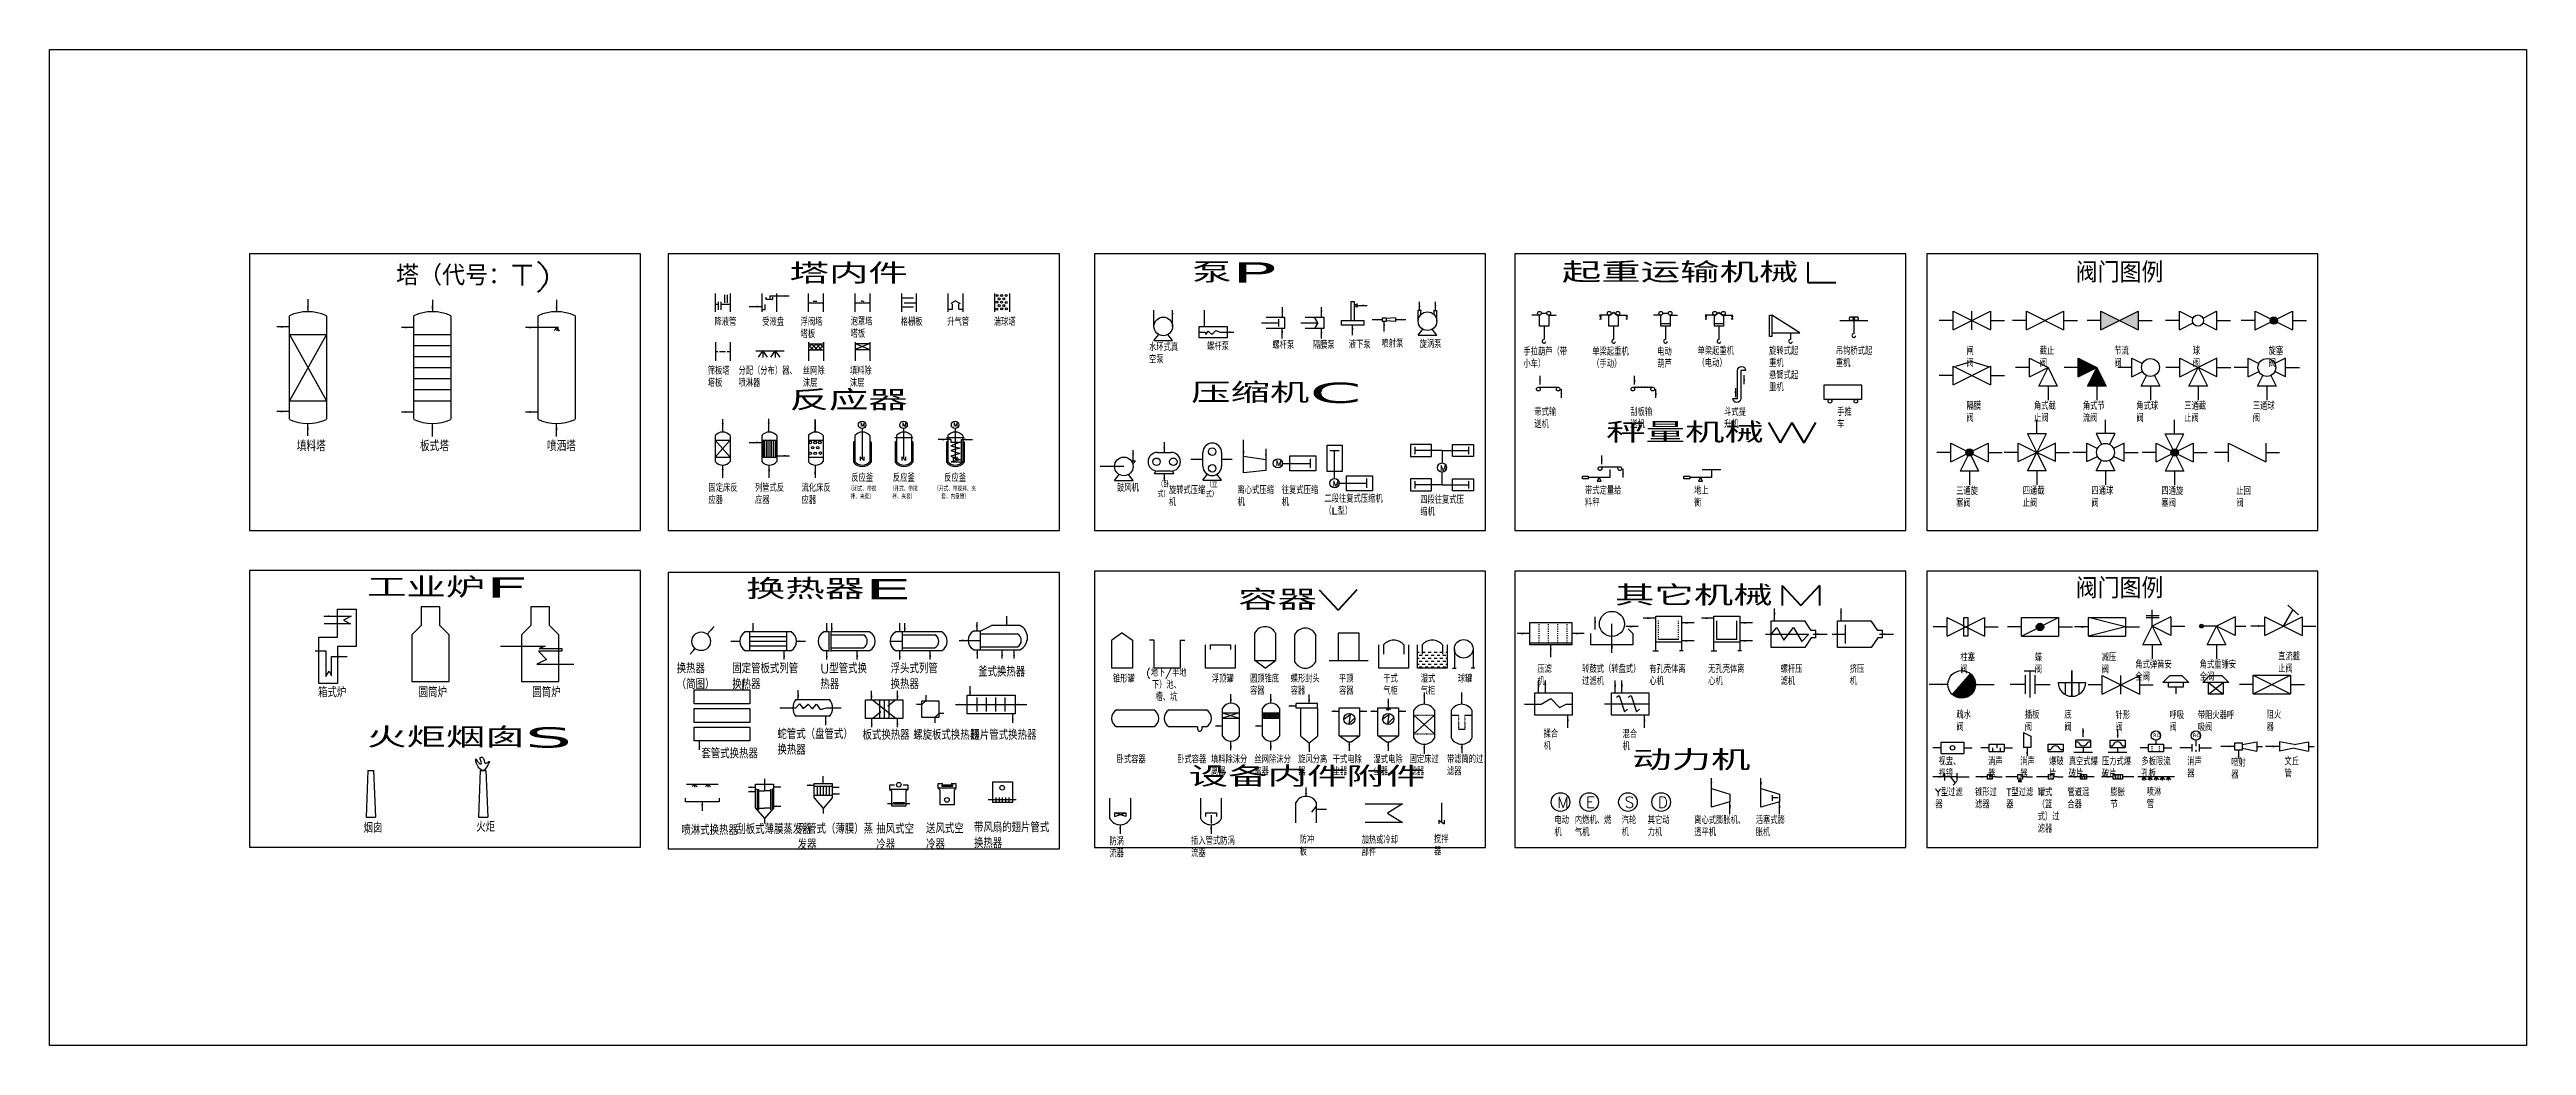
# Model space of a CAD drawing. Header units: millimetres. Extents: x 320 to 2980, y -19 to 1051.
import ezdxf

# ---------------------------------------------------------------- set-up
doc = ezdxf.new("R2010")
doc.units = ezdxf.units.MM
doc.header["$LTSCALE"] = 0.08
doc.linetypes.add('ACAD_ISO03W100', pattern=[30, 12, -18])
doc.styles.get("Standard").update_dxf_attribs({"font": 'txt', "bigfont": 'gbcbig.shx'})

msp = doc.modelspace()

# ---------------------------------------------------------------- texts
for s, insert, char_height, width, attachment_point in [('{\\W1.6;塔（代号：T)}', (691.6, 818.9), 21.5, 873.429, 1), ('{\\W2.7;塔内件}', (1114.3, 821.1), 21.777, 139.751, 1), ('{\\W2.7;泵\\fVerdana|b0|i0|c0|p34;P}', (1546.7, 822.2), 21.777, 253.893, 1), ('{\\W2.7;起重运输机械L}', (1943.8, 822.2), 21.777, 300.692, 1), ('{\\W1.5;阀门图例}', (2495.8, 822.2), 21.777, 92.118, 1), ('降液管', (1033.7, 761.9), 7.82, 22.619, 1), ('受液盘', (1085, 761.9), 7.82, 27.919, 1), ('浮阀塔塔板', (1126.2, 761.9), 7.82, 27.919, 1), ('泡罩塔塔板', (1179.9, 762.3), 7.82, 28.643, 1), ('格栅板', (1233.7, 761.9), 7.82, 22.619, 1), ('升气管', (1283.7, 761.9), 7.82, 22.619, 1), ('湍球塔', (1333.7, 761.9), 7.82, 22.619, 1), ('水环式真空泵', (1500.4, 734.7), 7.82, 34.322, 1), ('螺杆泵', (1562.7, 735.7), 7.82, 22.619, 1), ('螺杆泵', (1632.9, 737.1), 7.82, 22.619, 1), ('隔膜泵', (1676.3, 737.1), 7.82, 22.619, 1), ('液下泵', (1715, 737.6), 7.82, 22.619, 1), ('喷射泵', (1750, 738.6), 7.82, 22.619, 1), ('旋涡泵', (1791, 738.1), 7.82, 22.619, 1), ('手拉葫芦（带小车）', (1902.5, 729.9), 7.82, 47.802, 1), ('单梁起重机（手动）', (1976.5, 729.9), 7.82, 47.802, 1), ('电动葫芦', (2046.2, 729.9), 7.82, 22.685, 1), ('单梁起重机（电动）', (2089.6, 730.7), 7.82, 47.802, 1), ('旋转式起重机\\P悬臂式起重机', (2166.4, 730.7), 7.82, 35.632, 1), ('吊钩桥式起重机', (2238.1, 730.7), 7.82, 40.576, 1), ('闸阀', (2378.4, 730.7), 7.82, 10.624, 1), ('截止阀', (2457.1, 730.7), 7.82, 16.969, 1), ('节流阀', (2537.2, 730.7), 7.82, 16.969, 1), ('球阀', (2621.5, 730.7), 7.82, 10.624, 1), ('旋塞阀', (2703, 730.7), 7.82, 16.581, 1), ('筛板塔塔板', (1026.5, 709.4), 7.82, 27.919, 1), ('分配（分布）器、喷淋器', (1059.5, 709.4), 7.823, 64.231, 1), ('丝网除沫层', (1128.6, 709.4), 7.82, 27.919, 1), ('填料除沫层', (1179.1, 709.4), 7.82, 27.919, 1), ('{\\W2.7;压缩机\\fVerdana|b0|i0|c0|p34;C}', (1545.6, 692.9), 21.777, 253.893, 1), ('{\\W2.7;反应器}', (1114.3, 684.9), 21.777, 183.43, 1), ('带式输送机', (1914.3, 665.1), 7.82, 29.52, 1), ('刮板输送机', (2017.3, 665.1), 7.82, 29.256, 1), ('斗式提升机', (2118.1, 665.1), 7.82, 29.943, 1), ('手推车', (2239.5, 665.1), 7.82, 18.682, 1), ('隔膜阀', (2378.4, 671.6), 7.82, 16.409, 1), ('角式截止阀', (2450.9, 671.6), 7.82, 30.039, 1), ('角式节流阀', (2503.4, 671.6), 7.82, 30.039, 1), ('角式球阀', (2560.9, 671.6), 7.82, 23.557, 1), ('三通截止阀', (2612.3, 671.6), 7.82, 30.039, 1), ('三通球阀', (2686, 671.6), 7.82, 23.557, 1), ('M', (1190.6, 650.2), 4.56, 5.191, 1), ('M', (1235.3, 650.2), 4.56, 5.191, 1), ('M', (1290.5, 650.2), 4.56, 5.191, 1), ('{\\W2.7;秤量机械W}', (1991.4, 650.1), 21.777, 253.893, 1), ('填料塔', (585.1, 630.7), 11.49, 33.691, 1), ('板式塔', (717.4, 630.7), 11.49, 33.691, 1), ('喷洒塔', (853.7, 630.7), 11.49, 33.691, 1), ('反应釜\\P{\\H0.6392x;（闭式、带搅拌、夹套）}', (1192.4, 581.1), 7.823, 38.667, 5), ('反应釜\\P{\\H0.6392x;（开式、带搅拌、夹套）}', (1237, 581.1), 7.823, 38.667, 5), ('反应釜\\P{\\H0.6392x;（开式、带搅拌、夹套、内盘管）}', (1292.2, 581.1), 7.823, 53.545, 5), ('（卧式）', (1509.5, 586.7), 6.26, 18.095, 1), ('（立式）', (1561.6, 586.5), 6.26, 18.095, 1), ('M', (1636.7, 609.7), 6.26, 7.225, 1), ('M', (1697.9, 587.5), 6.26, 7.225, 1), ('M', (1813.3, 604.3), 6.26, 7.225, 1), ('固定床反应器', (1027.2, 583.6), 7.82, 33.706, 1), ('列管式反应器', (1077.2, 583.6), 7.82, 33.706, 1), ('流化床反应器', (1127.2, 583.6), 7.82, 36.738, 1), ('鼓风机', (1465.9, 583.6), 7.82, 22.619, 1), ('旋转式压缩机', (1521.8, 581.2), 7.82, 40.375, 1), ('离心式压缩机', (1595.4, 581.2), 7.82, 40.375, 1), ('往复式压缩机', (1643, 581.2), 7.82, 40.375, 1), ('二段往复式压缩机（{\\Fbold|c0;L}型）', (1688.8, 571.9), 7.823, 67.446, 1), ('四段往复式压缩机', (1791.7, 570.8), 7.82, 47.454, 1), ('带式定量给料秤', (1968.7, 580.7), 7.82, 40.4, 1), ('地上衡', (2085.8, 580.7), 7.82, 17.516, 1), ('三通旋塞阀', (2367.3, 580.2), 7.82, 28.442, 1), ('四通截止阀', (2438.9, 580.4), 7.82, 30.039, 1), ('四通球阀', (2512.6, 580.4), 7.82, 23.557, 1), ('四通旋塞阀', (2587.7, 580.2), 7.82, 28.442, 1), ('止回阀', (2668.2, 580.2), 7.82, 17.093, 1), ('{\\W2.7;工业炉\\fVerdana|b0|i0|c0|p34;F}', (660.5, 483.8), 21.777, 253.893, 1), ('{\\W2.7;换热器\\fVerdana|b0|i0|c0|p34;E}', (1067.5, 482), 21.777, 253.893, 1), ('{\\W1.5;阀门图例}', (2495.8, 482.9), 21.777, 92.118, 1), ('{\\W2.7;容器V}', (1596.1, 470.4), 21.777, 253.893, 1), ('{\\W2.7;其它机械M}', (2000.9, 475.1), 21.777, 253.893, 1), ('柱塞阀', (2371.9, 401.5), 7.82, 16.969, 1), ('蝶阀', (2451.8, 401.5), 7.82, 11.142, 1), ('减压阀', (2523.6, 401.5), 7.82, 16.771, 1), ('直流截止阀', (2713.2, 402.4), 7.82, 28.375, 1), ('换热器（简图）', (993.1, 390.8), 10.12, 48.137, 1), ('固定管板式列管换热器', (1052.8, 390.8), 10.12, 74.268, 1), ('U型管式换热器', (1147.4, 390.8), 10.12, 55.288, 1), ('浮头式列管换热器', (1222.9, 390.8), 10.12, 59.442, 1), ('釜式换热器', (1316.9, 387.3), 10.12, 74.268, 1), ('锥形罐', (1461.6, 378.6), 7.82, 22.619, 1), ('(地下/半地下）池、槽、坑', (1519.1, 368), 7.823, 45.664, 5), ('浮顶罐', (1567.9, 378.6), 7.82, 22.619, 1), ('圆顶锥底容器', (1608.8, 378.6), 7.82, 34.137, 1), ('蝶形封头容器', (1652.5, 378.6), 7.82, 34.259, 1), ('平顶容器', (1704.4, 378.6), 7.82, 22.619, 1), ('干式气柜', (1752, 378.6), 7.82, 22.619, 1), ('湿式气柜', (1792.3, 378.6), 7.82, 22.619, 1), ('球罐', (1832, 378.6), 7.82, 22.619, 1), ('压滤机', (1917.5, 389), 7.82, 17.86, 1), ('转鼓式（转盘式）过滤机', (1965.6, 389), 7.823, 63.381, 1), ('有孔壳体离心机', (2037.7, 389), 7.82, 40.4, 1), ('无孔壳体离心机', (2100.9, 389), 7.82, 42.167, 1), ('螺杆压滤机', (2178.8, 389), 7.82, 30.235, 1), ('挤压机', (2253, 389), 7.82, 17.86, 1), ('角式弹簧安全阀', (2559.8, 393.7), 7.82, 39.122, 1), ('角式重锤安全阀', (2628.9, 393.7), 7.82, 39.122, 1), ('箱式炉', (607.9, 365.1), 10.12, 41.226, 1), ('圆筒炉', (715.9, 365.1), 10.12, 41.226, 1), ('圆筒炉', (838.1, 365.1), 10.12, 41.226, 1), ('{\\W2.7;火炬烟囱\\fVerdana|b0|i0|c0|p34;S}', (660.5, 322.6), 21.777, 253.893, 1), ('蛇管式（盘管式）换热器', (1101.3, 320.3), 10.118, 81.007, 1), ('板式换热器', (1192.7, 319.4), 10.12, 74.268, 1), ('螺旋板式换热器', (1247.1, 319.4), 10.12, 74.268, 1), ('翅片管式换热器', (1308.6, 319.4), 10.12, 74.268, 1), ('揉合机', (1924.2, 319.4), 7.82, 17.86, 1), ('混合机', (2009, 319), 7.82, 17.86, 1), ('疏水阀', (2367.6, 339.8), 7.82, 16.969, 1), ('插板阀', (2441.1, 339.7), 7.82, 16.969, 1), ('底阀', (2483.5, 339.7), 7.82, 11.618, 1), ('针形阀', (2538.5, 339.3), 7.82, 16.638, 1), ('呼吸阀', (2596.5, 339.3), 7.82, 16.638, 1), ('带阻火器呼吸阀', (2626.9, 339.3), 7.82, 39.957, 1), ('阻火器', (2700.8, 339.8), 7.82, 17.438, 1), ('套管式换热器', (1019.6, 299.4), 10.12, 74.268, 1), ('卧式容器', (1465.6, 291.9), 7.82, 34.137, 1), ('卧式容器', (1530.7, 291.9), 7.82, 34.137, 1), ('填料除沫分离器', (1566.9, 291.9), 7.82, 39.409, 1), ('丝网除沫分离器', (1613.6, 291.9), 7.82, 39.908, 1), ('旋风分离器', (1660.6, 291.9), 7.82, 34.137, 1), ('干式电除尘器', (1697.7, 291.9), 7.82, 34.137, 1), ('湿式电除尘器', (1741.5, 291.9), 7.82, 34.137, 1), ('固定床过滤器', (1780.3, 292), 7.82, 34.259, 1), ('带滤筒的过滤器', (1820.4, 292), 7.82, 39.88, 1), ('{\\W2.7;动力机}', (2019.4, 298.2), 21.777, 253.893, 1), ('{\\fVerdana|b0|i0|c0|p34;RO}', (2578.9, 316), 3.911, 8.61, 1), ('{\\fVerdana|b0|i0|c0|p34;RO}', (2621.7, 316), 3.911, 8.61, 1), ('{\\W2.7;设备内件附件}', (1543.1, 280.5), 21.777, 253.893, 1), ('视盅、视镜', (2348.4, 289.7), 7.82, 29.377, 1), ('消声器', (2401.6, 289.7), 7.82, 17.22, 1), ('消声器', (2436.1, 289.7), 7.82, 17.22, 1), ('爆破片', (2467.2, 289.7), 7.82, 17.22, 1), ('真空式爆破片', (2488.3, 289.7), 7.82, 33.776, 1), ('压力式爆破片', (2523.9, 289.7), 7.82, 33.776, 1), ('多板限流孔板', (2566.3, 289.7), 7.82, 33.578, 1), ('消声器', (2615.5, 289.7), 7.82, 17.22, 1), ('喷射器', (2662.8, 288.4), 7.82, 17.22, 1), ('文丘管', (2720, 289.7), 7.82, 17.22, 1), ('M', (1939, 248), 11.8, 12.24, 1), ('E', (1969.8, 248), 11.8, 12.24, 1), ('S', (2011.4, 248), 11.8, 12.24, 1), ('D', (2047.1, 248), 11.8, 12.24, 1), ('Y型过滤器', (2344.9, 256.5), 7.82, 31.533, 1), ('锥形过滤器', (2387.6, 256.5), 7.82, 29.377, 1), ('T型过滤器', (2421.3, 256.5), 7.82, 30.67, 1), ('罐式（篮式）过滤器', (2454.9, 256.5), 7.82, 29.377, 1), ('管道混合器', (2486.8, 256.5), 7.82, 29.377, 1), ('膨胀节', (2533, 256.5), 7.82, 16.585, 1), ('喷淋管', (2572, 256.9), 7.82, 16.585, 1), ('烟囱', (656.8, 219.4), 10.12, 41.226, 1), ('火炬', (777.8, 220.6), 10.12, 41.226, 1), ('喷淋式换热器', (998.1, 217.1), 10.12, 81.007, 1), ('刮板式薄膜蒸发器', (1057.1, 218.1), 10.12, 81.007, 1), ('列管式（薄膜）蒸发器', (1123.1, 218.5), 10.12, 81.007, 1), ('抽风式空冷器', (1207.4, 218.5), 10.12, 48.499, 1), ('送风式空冷器', (1260.9, 218.9), 10.12, 49.007, 1), ('带风扇的翅片管式换热器', (1312.4, 220), 10.118, 82.982, 1), ('电动机', (1935.8, 226.6), 7.82, 17.86, 1), ('内燃机、燃气机', (1957.8, 226.6), 7.82, 39.863, 1), ('汽轮机', (2008.1, 226.6), 7.82, 17.86, 1), ('其它动力机', (2036, 226.6), 7.82, 29.106, 1), ('离心式膨胀机、透平机', (2086, 226.6), 7.82, 56.482, 1), ('活塞式膨胀机', (2152.1, 226.6), 7.82, 34.581, 1), ('防涡流器', (1457.9, 203.8), 7.82, 22.712, 1), ('插入管式防涡流器', (1545.6, 204.3), 7.82, 47.766, 1), ('防冲板', (1662.2, 205.7), 7.82, 17.848, 1), ('加热或冷却部件', (1728.7, 205.4), 7.82, 40.871, 1), ('搅拌器', (1806.5, 206.1), 7.82, 18.213, 1)]:
    msp.add_mtext(s, dxfattribs=dict(insert=insert, char_height=char_height, width=width, attachment_point=attachment_point))

# ---------------------------------------------------------------- hatches: boundary and pattern name
h = msp.add_hatch(color=256)
h.paths.add_polyline_path([(2522.9, 769.6), (2522.9, 749.6), (2542.9, 759.6)])
h.paths.add_polyline_path([(2562.9, 769.6), (2542.9, 759.6), (2562.9, 749.6)])
for points in [[(2712.6, 759.6, 1), (2704.6, 759.6, 1)], [(2385.6, 617.9, 1), (2377.6, 617.9, 1)], [(2606, 617.9, 1), (2598, 617.9, 1)], [(2628.9, 431.3, 1), (2632.9, 431.3, 1)], [(2363.4, 357.7, 0.648564), (2388.1, 368.7, 0.223058), (2382.7, 380.1)]]:
    msp.add_hatch(color=256).paths.add_polyline_path(points)
h = msp.add_hatch()
h.set_pattern_fill('ANSI37', color=256, style=0)
h.paths.add_polyline_path([(1134.7, 734.5), (1134.7, 728), (1150.7, 728), (1150.7, 734.5)])
h = msp.add_hatch(color=256)
h.paths.add_polyline_path([(2498.5, 719.2), (2498.5, 699.2), (2518.5, 709.2)])
h.paths.add_polyline_path([(2518.5, 709.2), (2508.5, 689.2), (2528.5, 689.2)])
h = msp.add_hatch(color=256)
h.paths.add_polyline_path([(2453.9, 428.6, 0.791418), (2461.4, 430.4, 0.116434), (2461, 432.2)])
h.paths.add_polyline_path([(2461, 432.2, 0.791418), (2453.4, 430.4, 0.116434), (2453.9, 428.6)])
h = msp.add_hatch()
h.set_pattern_fill('ANSI37', color=256, scale=0.5, style=0)
h.set_pattern_definition([(45, (-14.8865, 0), (-1.122532, 1.122532), []), (135, (-14.8865, 0), (-1.122532, -1.122532), [])])
h.paths.add_polyline_path([(1640.4, 332.3), (1640.4, 338.3), (1622.4, 338.3), (1622.4, 332.3)])

# ---------------------------------------------------------------- linework, layer by layer
for p, q in [((597, 782.6), (597, 769.1)), ((730.7, 782), (730.7, 768.5)), ((864.1, 782), (864.1, 768.5)), ((1034.4, 777.1), (1037.5, 777.1)), ((1037.5, 779.6), (1037.5, 771.1)), ((1040.5, 779.6), (1040.5, 771.1)), ((1040.5, 777.1), (1050.4, 777.1)), ((1044.4, 787.4), (1044.4, 778.8)), ((1047.4, 787.4), (1047.4, 778.8)), ((1070.9, 774.6), (1084.4, 774.6)), ((1084.4, 771.6), (1088, 771.6)), ((1088, 771.6), (1088, 777)), ((1089, 784.7), (1089, 782.7)), ((1089, 782.7), (1096.2, 782.7)), ((1093, 786), (1114, 786)), ((1093, 786), (1093, 783.6)), ((1096.2, 782.7), (1096.2, 784.7)), ((1134.4, 778.8), (1150.4, 778.8)), ((1139.6, 780.3), (1143.6, 780.3)), ((1184.4, 778.8), (1200.4, 778.8)), ((1192.4, 780.8), (1190.8, 779.9)), ((1192.4, 780.8), (1194, 779.9)), ((1234.4, 783.9), (1247.5, 783.9)), ((1234.4, 774.5), (1247.5, 774.5)), ((1237.4, 778.8), (1250.4, 778.8)), ((1284.4, 771.9), (1289.3, 771.9)), ((1292.4, 780.9), (1287.5, 777.9)), ((1289.3, 771.9), (1289.3, 777.5)), ((1292.4, 780.9), (1297.4, 777.9)), ((1296, 771.9), (1296, 777.5)), ((1296, 771.9), (1300.4, 771.9)), ((1643.7, 763.2), (1643.7, 774.1)), ((1685.6, 763.2), (1685.6, 774.1)), ((1721.1, 776.8), (1723.7, 776.8)), ((1721.1, 774.7), (1721.1, 776.8)), ((1723.7, 774.7), (1721.1, 774.7)), ((1723.7, 777.8), (1723.7, 773.7)), ((1723.7, 775.8), (1734.6, 775.8)), ((1790.9, 770.3), (1790.9, 779.8)), ((1808.1, 770.3), (1808.1, 779.8)), ((577.2, 752.8), (563.6, 752.8)), ((710.9, 752.2), (697.4, 752.2)), ((866.3, 752.2), (830.8, 752.2)), ((864.2, 752.2), (861.4, 748.8)), ((864.2, 752.2), (864.2, 748.7)), ((864.3, 752.1), (867, 748.3)), ((1505.7, 753.3), (1505.7, 770.9)), ((1525.7, 753.3), (1525.7, 770.9)), ((1559.9, 753.2), (1559.9, 770.8)), ((1621.4, 757.2), (1639.6, 757.2)), ((1626.1, 763.2), (1646.1, 763.2)), ((1646.1, 751.2), (1626.1, 751.2)), ((1639.6, 761.2), (1639.6, 753.2)), ((1643.6, 740.3), (1643.6, 751.2)), ((1646.1, 763.2), (1646.1, 751.2)), ((1663.4, 757.2), (1681.6, 757.2)), ((1668.1, 763.2), (1688.1, 763.2)), ((1688.1, 751.2), (1668.1, 751.2)), ((1681.6, 757.2), (1678.1, 763.2)), ((1681.6, 757.2), (1678.1, 751.2)), ((1685.6, 740.3), (1685.6, 751.2)), ((1688.1, 763.2), (1688.1, 751.2)), ((1719.1, 744), (1719.1, 754.8)), ((1740.2, 760.6), (1751.1, 760.6)), ((1751.1, 762.6), (1755.1, 762.6)), ((1751.1, 758.6), (1751.1, 762.6)), ((1755.1, 758.6), (1751.1, 758.6)), ((1753.1, 747.7), (1753.1, 758.6)), ((1755.1, 762.6), (1755.1, 758.6)), ((1765.1, 762.6), (1755.1, 761.7)), ((1765.1, 758.6), (1755.1, 759.4)), ((1765.1, 762.6), (1765.1, 758.6)), ((1765.3, 760.6), (1776.2, 760.6)), ((1792.9, 770.3), (1789, 770.3)), ((1789.5, 758.9), (1789.5, 770.3)), ((1789.5, 743.9), (1794.5, 750.3)), ((1792.4, 766), (1792.4, 770.3)), ((1809.5, 743.9), (1804.5, 750.3)), ((1806.1, 770.3), (1810, 770.3)), ((1806.6, 766), (1806.6, 770.3)), ((1809.5, 758.9), (1809.5, 770.3)), ((1984.4, 764.3), (1986.4, 764.3)), ((1984.4, 761.3), (1986.4, 761.3)), ((1985.4, 764.3), (1985.4, 761.3)), ((2012.5, 764.3), (2014.5, 764.3)), ((2012.5, 761.3), (2014.5, 761.3)), ((2013.5, 764.3), (2013.5, 761.3)), ((2097.6, 764.3), (2099.6, 764.3)), ((2097.6, 761.3), (2099.6, 761.3)), ((2098.6, 764.3), (2098.6, 761.3)), ((2125.8, 764.3), (2127.8, 764.3)), ((2125.8, 761.3), (2127.8, 761.3)), ((2126.8, 764.3), (2126.8, 761.3)), ((2364.1, 759.6), (2349.1, 759.6)), ((2364.1, 769.6), (2404.1, 749.6)), ((2364.1, 749.6), (2404.1, 769.6)), ((2364.1, 749.6), (2364.1, 769.6)), ((2384.1, 749.6), (2384.1, 769.6)), ((2404.1, 769.6), (2404.1, 749.6)), ((2404.1, 759.6), (2419.1, 759.6)), ((2442.8, 759.6), (2427.8, 759.6)), ((2442.8, 749.6), (2442.8, 769.6)), ((2442.8, 769.6), (2482.8, 749.6)), ((2442.8, 749.6), (2482.8, 769.6)), ((2482.8, 769.6), (2482.8, 749.6)), ((2482.8, 759.6), (2497.8, 759.6)), ((2522.9, 759.6), (2507.9, 759.6)), ((2522.9, 749.6), (2522.9, 769.6)), ((2522.9, 769.6), (2562.9, 749.6)), ((2522.9, 749.6), (2562.9, 769.6)), ((2562.9, 769.6), (2562.9, 749.6)), ((2562.9, 759.6), (2577.9, 759.6)), ((2607.1, 759.6), (2592.1, 759.6)), ((2607.1, 749.6), (2607.1, 769.6)), ((2607.1, 769.6), (2621.8, 762.3)), ((2607.1, 749.6), (2621.8, 757)), ((2632.5, 762.3), (2647.1, 769.6)), ((2632.5, 757), (2647.1, 749.6)), ((2647.1, 769.6), (2647.1, 749.6)), ((2647.1, 759.6), (2662.1, 759.6)), ((2688.6, 759.6), (2673.6, 759.6)), ((2688.6, 749.6), (2688.6, 769.6)), ((2688.6, 769.6), (2705, 761.4)), ((2688.6, 749.6), (2705, 757.8)), ((2712.2, 761.4), (2728.6, 769.6)), ((2712.2, 757.8), (2728.6, 749.6)), ((2728.6, 769.6), (2728.6, 749.6)), ((2728.6, 759.6), (2743.6, 759.6)), ((577.2, 744.7), (616.8, 744.7)), ((616.8, 744.7), (577.2, 673.5)), ((577.2, 744.7), (616.8, 673.5)), ((710.9, 744.7), (750.5, 744.7)), ((710.9, 732.9), (750.5, 732.9)), ((710.9, 721), (750.5, 721)), ((1034.7, 726.3), (1037.4, 726.3)), ((1039.2, 726.3), (1045.6, 726.3)), ((1047.2, 726.3), (1050.7, 726.3)), ((1084.7, 726), (1080.5, 720.4)), ((1085.6, 726.8), (1085.6, 719.9)), ((1086.1, 726.3), (1090.3, 720.1)), ((1098.2, 726.3), (1093.7, 720.4)), ((1098.8, 726.8), (1098.8, 719.9)), ((1099.4, 726.2), (1103.8, 720.2)), ((1134.7, 734.5), (1150.7, 734.5)), ((1134.7, 728), (1150.7, 728)), ((1184.7, 734.9), (1200.7, 734.9)), ((1200.7, 734.9), (1184.7, 728.4)), ((1184.7, 734.9), (1200.7, 728.4)), ((1184.7, 728.4), (1200.7, 728.4)), ((1505.7, 738.3), (1510.8, 744.6)), ((1505.7, 738.3), (1525.7, 738.3)), ((1525.7, 738.3), (1520.7, 744.6)), ((1789.5, 743.9), (1809.5, 743.9)), ((2446, 699.2), (2446, 719.2)), ((2446, 719.2), (2466, 709.2)), ((2498.5, 699.2), (2498.5, 719.2)), ((2498.5, 719.2), (2518.5, 709.2)), ((2556, 699.2), (2556, 719.2)), ((2556, 719.2), (2567.4, 713.5)), ((2607.4, 699.2), (2607.4, 719.2)), ((2607.4, 719.2), (2627.4, 709.2)), ((2647.4, 719.2), (2627.4, 709.2)), ((2647.4, 699.2), (2647.4, 719.2)), ((2681.1, 699.2), (2681.1, 719.2)), ((2681.1, 719.2), (2692.5, 713.5)), ((2721.1, 719.2), (2709.7, 713.5)), ((2721.1, 699.2), (2721.1, 719.2)), ((710.9, 709.1), (750.5, 709.1)), ((710.9, 697.2), (750.5, 697.2)), ((1920.4, 690.9), (1920.4, 700.3)), ((2022, 690.9), (2022, 700.3)), ((2139.6, 691.4), (2139.6, 700.8)), ((2364.1, 700.6), (2349.1, 700.6)), ((2364.1, 690.6), (2364.1, 710.6)), ((2364.1, 710.6), (2404.1, 690.6)), ((2364.1, 690.6), (2404.1, 710.6)), ((2384.1, 715.6), (2366.5, 710.3)), ((2384.1, 715.6), (2401.6, 710.3)), ((2404.1, 710.6), (2404.1, 690.6)), ((2404.1, 700.6), (2419.1, 700.6)), ((2446, 709.2), (2431, 709.2)), ((2446, 699.2), (2466, 709.2)), ((2498.5, 709.2), (2483.5, 709.2)), ((2498.5, 699.2), (2518.5, 709.2)), ((2556, 709.2), (2541, 709.2)), ((2556, 699.2), (2567.4, 704.9)), ((2607.4, 709.2), (2592.4, 709.2)), ((2607.4, 699.2), (2627.4, 709.2)), ((2647.4, 699.2), (2627.4, 709.2)), ((2647.4, 709.2), (2662.4, 709.2)), ((2681.1, 709.2), (2666.1, 709.2)), ((2681.1, 699.2), (2692.5, 704.9)), ((2721.1, 699.2), (2709.7, 704.9)), ((2721.1, 709.2), (2736.1, 709.2)), ((577.2, 673.5), (616.8, 673.5)), ((710.9, 685.4), (750.5, 685.4)), ((710.9, 673.5), (750.5, 673.5)), ((710.9, 673.5), (750.5, 673.5)), ((1943.3, 676.5), (1943.3, 685.9)), ((2044.9, 676.5), (2044.9, 685.9)), ((2130.2, 686.8), (2130.2, 677.4)), ((2466, 689.2), (2466, 674.2)), ((2518.5, 689.2), (2518.5, 674.2)), ((2576, 689.2), (2576, 674.2)), ((2627.4, 689.2), (2627.4, 674.2)), ((2701.1, 689.2), (2701.1, 674.2)), ((577.2, 661.9), (563.6, 661.9)), ((597, 635.6), (597, 649.2)), ((710.9, 661.3), (697.4, 661.3)), ((730.7, 635), (730.7, 648.6)), ((844.3, 661.3), (830.8, 661.3)), ((864.1, 635), (864.1, 648.6)), ((1042.5, 640), (1042.5, 653.6)), ((1091.9, 640.4), (1091.9, 654)), ((1141.7, 639.7), (1141.7, 653.2)), ((1141.7, 653.2), (1141.7, 639.7)), ((1192.2, 643.5), (1192.2, 611.1)), ((1236.8, 643.5), (1236.8, 611.1)), ((1292.1, 643.5), (1292.1, 611.1)), ((2454, 638), (2454, 653)), ((2527.7, 638.1), (2527.7, 653.1)), ((2601.8, 637.9), (2601.8, 652.9)), ((1034.5, 631.2), (1050.5, 631.2)), ((1034.5, 631.2), (1050.5, 612.8)), ((1034.5, 612.8), (1050.5, 612.8)), ((1050.5, 631.2), (1034.6, 612.8)), ((1071, 628.6), (1084.5, 628.6)), ((1084.5, 631.2), (1100.5, 631.2)), ((1084.5, 612.8), (1100.5, 612.8)), ((1085.6, 631.2), (1085.6, 612.8)), ((1087.1, 631.2), (1087.1, 612.8)), ((1089.1, 631.2), (1089.1, 612.8)), ((1091.1, 631.2), (1091.1, 612.8)), ((1093.1, 631.2), (1093.1, 612.8)), ((1095.1, 631.2), (1095.1, 612.8)), ((1097.1, 631.2), (1097.1, 612.8)), ((1099.1, 631.2), (1099.1, 612.8)), ((1100.8, 614.3), (1114.4, 614.3)), ((1134.5, 631.2), (1150.5, 631.2)), ((1134.5, 612.8), (1150.5, 612.8)), ((1183, 629), (1184.5, 630.4)), ((1183, 629), (1183.1, 607.4)), ((1190.2, 613.1), (1190.2, 609.1)), ((1190.2, 613.1), (1194.2, 609.1)), ((1194.2, 613.1), (1194.2, 609.1)), ((1202, 629), (1200.5, 630.4)), ((1202, 629), (1202, 607.4)), ((1227.5, 634.1), (1246.6, 634.1)), ((1246.6, 633.5), (1227.5, 633.5)), ((1227.7, 629), (1229.2, 630.4)), ((1227.7, 629), (1227.7, 607.4)), ((1234.8, 613.1), (1234.8, 609.1)), ((1234.8, 613.1), (1238.8, 609.1)), ((1238.8, 613.1), (1238.8, 609.1)), ((1246.6, 629), (1245.1, 630.4)), ((1246.7, 629), (1246.7, 607.4)), ((1287.4, 631.8), (1273.8, 631.8)), ((1282.8, 634.1), (1301.8, 634.1)), ((1301.8, 633.5), (1282.8, 633.5)), ((1282.9, 629), (1284.4, 630.4)), ((1282.9, 629), (1283, 607.4)), ((1290.1, 613.1), (1290.1, 609.1)), ((1290.1, 613.1), (1294.1, 609.1)), ((1294.1, 613.1), (1294.1, 609.1)), ((1301.9, 629), (1300.4, 630.4)), ((1301.9, 629), (1301.9, 607.4)), ((1483.4, 609), (1483.4, 620.4)), ((1509.4, 617.9), (1524.2, 617.9)), ((1516.8, 629.1), (1516.8, 617.9)), ((1558.3, 603.1), (1558.3, 617.9)), ((1578.3, 617.9), (1578.3, 603.1)), ((1602, 614), (1602, 631.6)), ((1626, 621.7), (1626, 610.4)), ((1704.7, 619.6), (1694.7, 619.6)), ((1699.7, 589.8), (1699.7, 619.6)), ((1786.2, 616), (1786.2, 624)), ((1815.1, 620), (1786.2, 620)), ((1815.1, 620), (1844, 620)), ((1815.1, 620), (1815.1, 606.6)), ((1844, 616), (1844, 624)), ((1986.7, 605.4), (1986.7, 614.8)), ((2361.6, 617.9), (2346.6, 617.9)), ((2361.6, 607.9), (2361.6, 627.9)), ((2361.6, 627.9), (2378, 619.7)), ((2361.6, 607.9), (2378, 616.1)), ((2379.7, 614.3), (2371.5, 597.9)), ((2383.3, 614.3), (2391.5, 597.9)), ((2385.2, 619.7), (2401.6, 627.9)), ((2385.2, 616.1), (2401.6, 607.9)), ((2401.6, 627.9), (2401.6, 607.9)), ((2401.6, 617.9), (2416.6, 617.9)), ((2434, 618), (2419, 618)), ((2434, 608), (2434, 628)), ((2434, 628), (2454, 618)), ((2434, 608), (2454, 618)), ((2464, 638), (2444, 638)), ((2444, 638), (2454, 618)), ((2464, 638), (2454, 618)), ((2474, 628), (2454, 618)), ((2474, 608), (2454, 618)), ((2474, 608), (2474, 628)), ((2474, 618), (2489, 618)), ((2507.7, 618), (2492.7, 618)), ((2507.7, 608), (2507.7, 628)), ((2507.7, 628), (2519.1, 622.3)), ((2507.7, 608), (2519.1, 613.7)), ((2537.7, 638.1), (2517.7, 638.1)), ((2517.7, 638.1), (2523.5, 626.6)), ((2537.7, 638.1), (2532, 626.6)), ((2547.7, 628), (2536.3, 622.3)), ((2547.7, 608), (2536.3, 613.7)), ((2547.7, 608), (2547.7, 628)), ((2547.7, 618), (2562.7, 618)), ((2582, 617.9), (2567, 617.9)), ((2582, 607.9), (2582, 627.9)), ((2582, 627.9), (2598.4, 619.7)), ((2582, 607.9), (2598.4, 616.1)), ((2591.8, 637.9), (2611.8, 637.9)), ((2600.1, 621.5), (2591.8, 637.9)), ((2600.1, 614.3), (2591.9, 597.9)), ((2603.6, 621.5), (2611.8, 637.9)), ((2603.7, 614.3), (2611.9, 597.9)), ((2605.5, 619.7), (2622, 627.9)), ((2605.5, 616.1), (2622, 607.9)), ((2622, 627.9), (2622, 607.9)), ((2622, 617.9), (2637, 617.9)), ((2659.8, 617.9), (2644.8, 617.9)), ((2659.8, 607.9), (2659.8, 627.9)), ((2659.8, 627.9), (2699.8, 607.9)), ((2699.8, 627.9), (2699.8, 607.9)), ((2699.8, 617.9), (2714.8, 617.9)), ((1042.5, 590.6), (1042.5, 604.2)), ((1092.5, 590.6), (1092.5, 604.2)), ((1141.7, 604), (1141.7, 590.5)), ((1473.4, 602.9), (1447.8, 602.9)), ((1463.4, 587.9), (1468.4, 594.2)), ((1463.4, 587.9), (1483.4, 587.9)), ((1483.4, 587.9), (1478.3, 594.2)), ((1481.2, 609), (1485.8, 609)), ((1485.8, 609), (1483, 605.5)), ((1506.4, 594.9), (1507.8, 598)), ((1527.2, 594.9), (1506.4, 594.9)), ((1524.2, 597.9), (1509.4, 597.9)), ((1516.8, 594.9), (1516.8, 587.1)), ((1527.2, 594.9), (1525.8, 598)), ((1558.3, 610.5), (1545.5, 610.5)), ((1558.3, 588.1), (1563.3, 594.4)), ((1558.3, 588.1), (1578.3, 588.1)), ((1578.3, 588.1), (1573.3, 594.4)), ((1589.6, 610.5), (1578.3, 610.5)), ((1643.9, 606.2), (1673.7, 606.2)), ((1673.7, 601.2), (1673.7, 611.2)), ((1734.5, 579.8), (1734.5, 589.8)), ((1786.2, 579.2), (1786.2, 587.2)), ((1815.1, 583.2), (1815.1, 596.6)), ((1844, 579.2), (1844, 587.2)), ((1995.5, 590.9), (1972.2, 590.9)), ((1995.5, 599.6), (1995.5, 590.9)), ((2009.6, 591), (2009.6, 600.4)), ((2104.5, 590.9), (2081.2, 590.9)), ((2094.5, 599.6), (2114.5, 599.6)), ((2104.5, 599.6), (2104.5, 590.9)), ((2391.5, 597.9), (2371.5, 597.9)), ((2381.5, 597.9), (2381.5, 582.9)), ((2454, 598), (2454, 583)), ((2527.7, 598), (2527.7, 583)), ((2611.9, 597.9), (2591.9, 597.9)), ((2601.9, 597.9), (2601.9, 582.9)), ((1704.7, 584.8), (1734.5, 584.8)), ((1815.1, 583.2), (1786.2, 583.2)), ((1815.1, 583.2), (1844, 583.2)), ((2735.2, 443.6), (2723.6, 453.9)), ((1033.5, 431), (1026, 422.5)), ((1075.1, 425), (1075.1, 434.6)), ((1154.3, 425), (1154.3, 434.6)), ((1156.8, 404), (1156.8, 426)), ((1158.8, 426), (1158.8, 404)), ((1159.8, 425), (1159.8, 434.6)), ((1232.7, 425), (1232.7, 434.6)), ((1238.2, 425), (1238.2, 434.6)), ((1315.3, 435.6), (1315.3, 426)), ((1319.1, 426), (1319.1, 406)), ((1347.6, 432.3), (1347.6, 441.9)), ((1979.6, 427.7), (1979.6, 441.2)), ((1997.6, 402.7), (1997.6, 433.7)), ((2025.9, 430.8), (2012.4, 430.8)), ((2020.1, 423.3), (2015, 428.3)), ((2044.6, 439.8), (2031.1, 439.8)), ((2044.6, 441.9), (2072.3, 441.9)), ((2044.6, 404.7), (2044.6, 441.9)), ((2072.3, 441.9), (2072.3, 404.7)), ((2086, 434.8), (2072.4, 434.8)), ((2107.2, 439.8), (2093.7, 439.8)), ((2107.2, 441.9), (2134.9, 441.9)), ((2107.2, 404.7), (2107.2, 441.9)), ((2110.2, 417), (2110.2, 437)), ((2131.7, 417), (2131.7, 437)), ((2134.9, 441.9), (2134.9, 404.7)), ((2148.6, 434.8), (2135, 434.8)), ((2168.6, 436.9), (2204.7, 436.9)), ((2168.6, 408.3), (2168.6, 436.9)), ((2168.6, 422.6), (2174.9, 429.9)), ((2172.3, 436.9), (2172.3, 450.4)), ((2174.9, 429.9), (2182.1, 416.4)), ((2182.1, 416.4), (2192.7, 429.7)), ((2192.7, 429.7), (2201.7, 414.8)), ((2211.7, 426.6), (2204.7, 436.9)), ((2216.7, 426.6), (2211.7, 426.6)), ((2216.7, 418.6), (2216.7, 426.6)), ((2240, 436.9), (2276.2, 436.9)), ((2240, 408.3), (2240, 436.9)), ((2243.7, 436.9), (2243.7, 450.4)), ((2248.2, 432.6), (2248.2, 412.6)), ((2283.2, 426.6), (2276.2, 436.9)), ((2288.1, 426.6), (2283.2, 426.6)), ((2288.1, 418.6), (2288.1, 426.6)), ((2357.6, 430.4), (2342.6, 430.4)), ((2357.6, 420.4), (2357.6, 440.4)), ((2357.6, 440.4), (2397.6, 420.4)), ((2357.6, 420.4), (2397.6, 440.4)), ((2397.6, 440.4), (2397.6, 420.4)), ((2397.6, 430.4), (2412.6, 430.4)), ((2437.4, 430.4), (2422.4, 430.4)), ((2437.4, 420.4), (2437.4, 440.4)), ((2437.4, 440.4), (2477.4, 440.4)), ((2437.4, 420.4), (2477.4, 440.4)), ((2477.4, 440.4), (2477.4, 420.4)), ((2477.4, 430.4), (2492.4, 430.4)), ((2509.3, 430.4), (2494.3, 430.4)), ((2509.3, 420.4), (2509.3, 440.4)), ((2509.3, 440.4), (2549.3, 440.4)), ((2549.3, 430.4), (2509.3, 440.4)), ((2549.3, 430.4), (2509.3, 420.4)), ((2549.3, 440.4), (2549.3, 420.4)), ((2549.3, 430.4), (2564.3, 430.4)), ((2571.4, 442.7), (2585.5, 442.7)), ((2571.4, 440.7), (2585.5, 440.7)), ((2577.8, 431.3), (2577.8, 448.8)), ((2597.8, 441.3), (2577.8, 431.3)), ((2597.8, 421.3), (2577.8, 431.3)), ((2597.8, 441.3), (2597.8, 421.3)), ((2597.8, 431.3), (2612.8, 431.3)), ((2646.9, 431.3), (2632.9, 431.3)), ((2666.9, 441.3), (2646.9, 431.3)), ((2666.9, 421.3), (2646.9, 431.3)), ((2666.9, 441.3), (2666.9, 421.3)), ((2666.9, 431.3), (2678.6, 431.3)), ((2698.8, 431.4), (2683.8, 431.4)), ((2698.8, 421.4), (2698.8, 441.4)), ((2698.8, 441.4), (2738.8, 421.4)), ((2698.8, 421.4), (2738.8, 441.4)), ((2718.8, 431.4), (2729.3, 449.1)), ((2738.8, 441.4), (2738.8, 421.4)), ((2738.8, 431.4), (2753.8, 431.4)), ((1012.8, 407.4), (1007.4, 401.3)), ((1051.1, 415), (1060.7, 415)), ((1071.3, 425), (1071.3, 405)), ((1071.3, 420), (1111.3, 420)), ((1071.3, 415), (1111.3, 415)), ((1071.3, 410), (1111.3, 410)), ((1108.6, 395.3), (1108.6, 405)), ((1111.3, 405), (1111.3, 425)), ((1121.9, 415), (1131.5, 415)), ((1154.3, 395.3), (1154.3, 405)), ((1158.8, 422), (1193.8, 422)), ((1158.8, 408), (1193.8, 408)), ((1187.1, 395.3), (1187.1, 405)), ((1222.5, 415), (1235.4, 415)), ((1232.7, 395.3), (1232.7, 405)), ((1235.4, 425), (1235.4, 405)), ((1235.4, 422), (1270.4, 422)), ((1235.4, 408), (1270.4, 408)), ((1265.5, 395.3), (1265.5, 405)), ((1296.6, 416), (1306.2, 416)), ((1306.2, 416), (1319.1, 416)), ((1315.8, 406), (1315.8, 396.4)), ((1319.1, 423), (1359.2, 423)), ((1319.1, 409), (1359.2, 409)), ((1342.7, 396.4), (1342.7, 406)), ((1355.5, 396.4), (1355.5, 406)), ((1788.7, 403.2), (1790.7, 403.2)), ((1790.7, 400.1), (1793.9, 400.1)), ((1793.9, 403.2), (1797, 403.2)), ((1797, 400.1), (1800.2, 400.1)), ((1800.2, 403.2), (1803.4, 403.2)), ((1803.4, 400.1), (1806.6, 400.1)), ((1806.6, 403.2), (1809.8, 403.2)), ((1809.8, 400.1), (1812.9, 400.1)), ((1812.9, 403.2), (1816.1, 403.2)), ((1816.1, 400.1), (1819.3, 400.1)), ((1819.3, 403.2), (1820.7, 403.2)), ((1909.4, 423.3), (1895.8, 423.3)), ((1909.4, 413.3), (1954.4, 413.3)), ((1931.9, 397.8), (1931.9, 411.3)), ((1967.9, 423.3), (1954.4, 423.3)), ((1975.1, 411.3), (1975.1, 423.3)), ((2020.1, 411.3), (1975.1, 411.3)), ((2020.1, 423.3), (2020.1, 411.3)), ((2041.6, 404.7), (2047.6, 404.7)), ((2072.3, 414), (2044.6, 414)), ((2069.1, 417), (2047.6, 417)), ((2074.3, 404.7), (2070.3, 404.7)), ((2086, 415.5), (2072.4, 415.5)), ((2104.2, 404.7), (2110.2, 404.7)), ((2134.9, 414), (2107.2, 414)), ((2131.7, 417), (2110.2, 417)), ((2136.9, 404.7), (2132.9, 404.7)), ((2148.6, 415.5), (2135, 415.5)), ((2162.6, 422.6), (2209, 422.6)), ((2204.7, 408.3), (2168.6, 408.3)), ((2201.7, 414.8), (2209, 422.6)), ((2211.7, 418.6), (2204.7, 408.3)), ((2216.7, 418.6), (2211.7, 418.6)), ((2213.6, 422.6), (2228.8, 422.6)), ((2234, 422.6), (2248.2, 422.6)), ((2276.2, 408.3), (2240, 408.3)), ((2283.2, 418.6), (2276.2, 408.3)), ((2288.1, 418.6), (2283.2, 418.6)), ((2285, 422.6), (2300.2, 422.6)), ((2437.4, 420.4), (2477.4, 420.4)), ((2509.3, 420.4), (2549.3, 420.4)), ((2577.8, 411.3), (2577.8, 396.3)), ((2646.9, 411.3), (2646.9, 396.3)), ((1064.4, 363.2), (1064.4, 372.8)), ((1693.8, 394.2), (1735.8, 394.2)), ((1788.7, 396.9), (1790.7, 396.9)), ((1788.7, 390.5), (1790.7, 390.5)), ((1790.7, 393.7), (1793.9, 393.7)), ((1790.7, 387.4), (1793.9, 387.4)), ((1793.9, 396.9), (1797, 396.9)), ((1793.9, 390.5), (1797, 390.5)), ((1797, 393.7), (1800.2, 393.7)), ((1797, 387.4), (1800.2, 387.4)), ((1800.2, 396.9), (1803.4, 396.9)), ((1800.2, 390.5), (1803.4, 390.5)), ((1803.4, 393.7), (1806.6, 393.7)), ((1803.4, 387.4), (1806.6, 387.4)), ((1806.6, 396.9), (1809.8, 396.9)), ((1806.6, 390.5), (1809.8, 390.5)), ((1809.8, 393.7), (1812.9, 393.7)), ((1809.8, 387.4), (1812.9, 387.4)), ((1812.9, 396.9), (1816.1, 396.9)), ((1812.9, 390.5), (1816.1, 390.5)), ((1816.1, 393.7), (1819.3, 393.7)), ((1816.1, 387.4), (1819.3, 387.4)), ((1819.3, 396.9), (1820.7, 396.9)), ((1819.3, 390.5), (1820.7, 390.5)), ((1826.4, 386.2), (1830.4, 386.2)), ((1850.4, 386.2), (1846.4, 386.2)), ((1918.9, 359.5), (1918.9, 373)), ((1926.1, 359.5), (1926.1, 373)), ((2001.2, 359.5), (2001.2, 373)), ((2008.4, 359.5), (2008.4, 373)), ((2363.4, 357.7), (2382.7, 380.1)), ((2440.4, 383.4), (2452.4, 383.4)), ((2441.8, 358.6), (2441.8, 378.6)), ((2446.4, 383.4), (2446.4, 354.8)), ((2451.8, 378.6), (2451.8, 358.6)), ((2524.1, 358.2), (2524.1, 378.2)), ((2524.1, 378.2), (2564.1, 358.2)), ((2524.1, 358.2), (2564.1, 378.2)), ((2544.1, 358.2), (2544.1, 378.2)), ((2564.1, 378.2), (2564.1, 358.2)), ((2596.8, 378.3), (2589.3, 370.6)), ((2596.8, 378.3), (2609.9, 378.3)), ((2609.9, 378.3), (2617.4, 370.8)), ((2639.6, 378.3), (2632.2, 370.6)), ((2639.6, 378.3), (2652.8, 378.3)), ((2652.8, 378.3), (2660.2, 370.8)), ((2686.5, 358.7), (2686.5, 378.7)), ((2686.5, 378.7), (2726.5, 378.7)), ((2686.5, 358.7), (2726.5, 378.7)), ((2686.5, 378.7), (2726.5, 358.7)), ((2726.5, 378.7), (2726.5, 358.7)), ((1123.7, 352.8), (1123.7, 362.4)), ((1202.5, 352.2), (1202.5, 361.8)), ((1203.5, 352.2), (1228.9, 332.2)), ((1211, 352.2), (1211, 332.2)), ((1216, 352.2), (1216, 332.2)), ((1228.5, 352.2), (1220, 345.3)), ((1221, 352.2), (1221, 332.2)), ((1230.4, 352.2), (1230.4, 361.8)), ((1256.5, 347.1), (1250.7, 347.1)), ((1260.7, 351.2), (1256.5, 347.1)), ((1260.7, 357), (1260.7, 351.2)), ((1292.4, 347), (1369.2, 347)), ((1308.3, 357.1), (1308.3, 366.7)), ((1316, 339.5), (1316, 354.6)), ((1326, 339.5), (1326, 354.6)), ((1336, 339.5), (1336, 354.6)), ((1346, 339.5), (1346, 354.6)), ((1588.4, 348.5), (1588.4, 358.1)), ((1631.4, 348.5), (1631.4, 358.1)), ((1672.5, 348.2), (1672.5, 357.8)), ((1757.3, 353.2), (1757.3, 340.6)), ((1796, 359.9), (1796, 347.3)), ((1836.2, 359.9), (1836.2, 347.3)), ((1903.6, 347.5), (1921.7, 347.5)), ((1921.7, 347.5), (1931.9, 353.7)), ((1931.9, 353.7), (1941.2, 343.9)), ((1941.2, 343.9), (1948.6, 347.5)), ((1948.6, 347.5), (1954.8, 347.5)), ((2037.1, 347.5), (1989.5, 347.5)), ((2002.4, 355), (2005.5, 356.6)), ((2005.5, 356.6), (2011.2, 339.2)), ((2015.1, 355), (2018.2, 356.6)), ((2018.2, 356.6), (2023.9, 339.2)), ((2358.5, 368.7), (2338.3, 368.7)), ((2373.3, 368.7), (2373.3, 368.7)), ((2373.3, 368.7), (2373.3, 368.7)), ((2373.3, 368.7), (2373.3, 368.7)), ((2388.1, 368.7), (2408.3, 368.7)), ((2441.8, 368.6), (2425.3, 368.6)), ((2451.8, 368.6), (2468.3, 368.6)), ((2476.9, 370.7), (2506.5, 370.7)), ((2484.3, 370.7), (2484.3, 357.9)), ((2491.7, 370.7), (2491.7, 355.9)), ((2491.7, 355.9), (2491.7, 370.7)), ((2491.7, 370.7), (2499.1, 370.7)), ((2499.1, 370.7), (2499.1, 357.9)), ((2524.1, 368.2), (2509.1, 368.2)), ((2564.1, 368.2), (2579.1, 368.2)), ((2617.4, 370.8), (2589.3, 370.6)), ((2595.3, 365.7), (2595.3, 370.6)), ((2611.3, 365.7), (2595.3, 365.7)), ((2603.3, 365.7), (2603.3, 358.7)), ((2611.3, 370.7), (2611.3, 365.7)), ((2660.2, 370.8), (2632.2, 370.6)), ((2638.2, 358.3), (2654.2, 370.7)), ((2638.2, 358.3), (2638.2, 370.6)), ((2638.2, 370.6), (2654.2, 358.3)), ((2654.2, 358.3), (2638.2, 358.3)), ((2654.2, 370.7), (2654.2, 358.3)), ((2686.5, 368.7), (2671.5, 368.7)), ((2686.5, 358.7), (2726.5, 358.7)), ((2726.5, 368.7), (2741.5, 368.7)), ((1153.2, 324.8), (1153.2, 334.4)), ((1202.6, 322.6), (1202.6, 332.2)), ((1212.4, 339.1), (1203.8, 332.2)), ((1230.4, 322.6), (1230.4, 332.2)), ((1274.5, 337.5), (1270.3, 333.2)), ((1270.3, 333.2), (1270.3, 327.5)), ((1280.2, 337.5), (1274.5, 337.5)), ((1354.1, 327.3), (1354.1, 336.9)), ((1571.8, 324.3), (1579.4, 324.3)), ((1579.4, 338.3), (1597.4, 338.3)), ((1597.4, 338.3), (1579.4, 332.3)), ((1579.4, 338.3), (1597.4, 332.3)), ((1579.4, 332.3), (1597.4, 332.3)), ((1614.7, 324.3), (1622.4, 324.3)), ((1622.4, 338.3), (1640.4, 338.3)), ((1622.4, 332.3), (1640.4, 332.3)), ((1650.7, 345.7), (1658.4, 345.7)), ((1696.8, 340), (1704.5, 340)), ((1726.7, 340), (1734.4, 340)), ((1738.6, 340), (1746.3, 340)), ((1757.1, 343.4), (1755.1, 341.1)), ((1757.5, 343.4), (1759.7, 341.3)), ((1768.5, 340), (1776.2, 340)), ((1807, 335.7), (1785, 315.7)), ((1785, 335.7), (1807, 315.7)), ((1825.2, 335.7), (1832.7, 335.7)), ((1832.7, 320.7), (1839.7, 320.7)), ((1839.7, 335.7), (1847.2, 335.7)), ((1950.3, 322), (1950.3, 335.5)), ((2011.2, 339.2), (2014.5, 342.2)), ((2023.9, 339.2), (2027.2, 342.2)), ((2032.6, 322), (2032.6, 335.5)), ((2503.8, 312.2), (2503.8, 321.2)), ((2540.8, 320.7), (2540.8, 311.7)), ((1017.5, 298.3), (1017.5, 307.9)), ((1588.4, 298.1), (1588.4, 307.7)), ((1631.4, 298.1), (1631.4, 307.7)), ((1672.5, 305.8), (1672.5, 296.2)), ((1715.5, 307), (1715.5, 297.4)), ((1757.3, 307), (1757.3, 297.4)), ((1795.9, 304.4), (1795.9, 294.1)), ((1836.3, 304.4), (1836.3, 294.7)), ((2351.4, 300.6), (2342.4, 300.6)), ((2351.4, 294.6), (2351.4, 306.6)), ((2351.4, 306.6), (2375.4, 306.6)), ((2351.4, 294.6), (2375.4, 294.6)), ((2375.4, 306.6), (2375.4, 294.6)), ((2375.4, 300.6), (2384.4, 300.6)), ((2402.9, 300.6), (2393.9, 300.6)), ((2402.9, 296.6), (2402.9, 304.6)), ((2402.9, 304.6), (2418.9, 304.6)), ((2402.9, 296.6), (2418.9, 296.6)), ((2406.9, 296.6), (2406.9, 300.6)), ((2410.9, 304.6), (2410.9, 300.6)), ((2414.9, 296.6), (2414.9, 300.6)), ((2418.9, 304.6), (2418.9, 296.6)), ((2418.9, 300.6), (2427.9, 300.6)), ((2439.6, 317), (2439.6, 301)), ((2439.6, 317), (2447.6, 313)), ((2447.6, 301), (2439.6, 301)), ((2443.6, 301), (2443.6, 292)), ((2447.6, 313), (2447.6, 301)), ((2466.1, 296.6), (2466.1, 304.6)), ((2466.1, 304.6), (2482.1, 304.6)), ((2466.1, 298.6), (2469.1, 298.6)), ((2466.1, 296.6), (2482.1, 296.6)), ((2479.1, 298.6), (2482.1, 298.6)), ((2482.1, 304.6), (2482.1, 296.6)), ((2493.8, 295.8), (2513.8, 295.8)), ((2495.8, 300.8), (2495.8, 308.8)), ((2511.8, 308.8), (2495.8, 308.8)), ((2498.8, 306.8), (2495.8, 306.8)), ((2511.8, 300.8), (2495.8, 300.8)), ((2503.8, 300.8), (2503.8, 295.8)), ((2511.8, 306.8), (2508.8, 306.8)), ((2511.8, 308.8), (2511.8, 300.8)), ((2530.7, 295.8), (2550.7, 295.8)), ((2532.7, 300.8), (2532.7, 308.8)), ((2532.7, 308.8), (2548.7, 308.8)), ((2532.7, 302.8), (2535.7, 302.8)), ((2532.7, 300.8), (2548.7, 300.8)), ((2540.7, 300.8), (2540.7, 295.8)), ((2545.7, 302.8), (2548.7, 302.8)), ((2548.7, 308.8), (2548.7, 300.8)), ((2573.9, 300.6), (2564.9, 300.6)), ((2573.9, 296.6), (2573.9, 304.6)), ((2573.9, 304.6), (2589.9, 304.6)), ((2573.9, 296.6), (2589.9, 296.6)), ((2581.9, 308.7), (2581.9, 304.6)), ((2589.9, 304.6), (2589.9, 296.6)), ((2589.9, 300.6), (2598.9, 300.6)), ((2620.7, 300.6), (2607.7, 300.6)), ((2620.7, 296.6), (2620.7, 304.6)), ((2624.8, 308.7), (2624.7, 302.5)), ((2624.7, 298.5), (2624.7, 296.3)), ((2628.7, 296.6), (2628.7, 304.6)), ((2628.7, 300.6), (2641.7, 300.6)), ((2666.7, 302.1), (2651.7, 302.1)), ((2670.7, 298.1), (2670.7, 289.1)), ((2674.7, 304.1), (2690.3, 307.1)), ((2674.7, 300.1), (2690.3, 297.1)), ((2690.3, 307.1), (2690.3, 297.1)), ((2690.3, 302.1), (2696.3, 302.1)), ((2714.5, 302.1), (2699.5, 302.1)), ((2714.5, 307.1), (2714.5, 297.1)), ((2730.2, 304.1), (2714.5, 307.1)), ((2730.2, 300.1), (2714.5, 297.1)), ((2730.2, 304.1), (2745.8, 307.1)), ((2730.2, 300.1), (2745.8, 297.1)), ((2745.8, 307.1), (2745.8, 297.1)), ((2745.8, 302.1), (2751.8, 302.1)), ((661.5, 276.2), (659.5, 226.2)), ((661.5, 276.2), (667.5, 276.2)), ((667.5, 276.2), (669.5, 226.2)), ((782.2, 276.2), (780.2, 226.2)), ((782.2, 276.2), (788.2, 276.2)), ((788.2, 276.2), (790.2, 226.2)), ((1087.5, 267.2), (1087.5, 254.2)), ((1150.4, 262.4), (1150.4, 270)), ((2104.4, 254.4), (2104.4, 267.9)), ((2157.7, 254.4), (2157.7, 267.9)), ((2355.3, 265.4), (2355.3, 273.4)), ((2361.1, 269.4), (2366.1, 262.6)), ((2368.3, 265.4), (2368.3, 273.4)), ((2436, 266.9), (2436, 265)), ((2500.8, 270.8), (2501.5, 270.7)), ((2501.5, 270.7), (2502.5, 267.3)), ((2502.5, 267.3), (2503.4, 267.3)), ((2503.7, 270.8), (2504.5, 270.7)), ((2504.5, 270.7), (2505.5, 267.3)), ((2505.5, 267.3), (2506.4, 267.3)), ((2538.6, 271.9), (2538.6, 266.9)), ((2541.1, 271.9), (2541.1, 266.9)), ((2543.6, 271.9), (2543.6, 266.9)), ((2569, 269.4), (2566.6, 266.1)), ((2569, 269.4), (2566.6, 266.1)), ((2569, 269.4), (2569, 265.4)), ((2569, 269.4), (2571.4, 266.3)), ((2569, 269.4), (2571.4, 266.3)), ((2575.5, 269.4), (2573.1, 266.1)), ((2575.5, 269.4), (2575.5, 265.4)), ((2575.5, 269.4), (2577.9, 266.3)), ((2582.1, 269.4), (2579.7, 266.1)), ((2582.1, 269.4), (2582.1, 265.4)), ((2582.1, 269.4), (2584.5, 266.3)), ((2588.6, 269.4), (2586.2, 266.1)), ((2588.6, 269.4), (2586.2, 266.1)), ((2588.6, 269.4), (2588.6, 265.4)), ((2588.6, 269.4), (2591, 266.3)), ((2588.6, 269.4), (2591, 266.3)), ((2595.2, 269.4), (2592.8, 266.1)), ((2595.2, 269.4), (2595.2, 265.4)), ((2595.2, 269.4), (2597.6, 266.3)), ((1012.2, 261.6), (1009.6, 259)), ((1012.2, 261.6), (1012.2, 258.4)), ((1012.2, 261.6), (1015, 258.8)), ((1020.6, 242.4), (1020.6, 232.8)), ((1026.5, 261.6), (1023.9, 259)), ((1026.5, 261.6), (1026.5, 258.4)), ((1026.5, 261.6), (1029.3, 258.8)), ((1070.2, 258.4), (1077.9, 258.4)), ((1070.2, 253.8), (1077.9, 253.8)), ((1077.9, 256), (1079.5, 256)), ((1079.5, 256), (1079.5, 234)), ((1081.1, 256), (1081.1, 234)), ((1081.1, 254.2), (1087.5, 254.2)), ((1093.9, 254.2), (1087.5, 254.2)), ((1093.9, 256), (1093.9, 234)), ((1097.1, 256), (1095.5, 256)), ((1095.5, 256), (1095.5, 234)), ((1097.2, 258.6), (1104.9, 258.6)), ((1133.1, 260.6), (1140.8, 260.6)), ((1140.8, 259.3), (1160, 259.3)), ((1140.8, 259.3), (1144, 259.3)), ((1140.8, 249.8), (1160, 249.8)), ((1144, 259.3), (1144, 249.8)), ((1147.2, 259.3), (1147.2, 249.8)), ((1150.4, 259.3), (1150.4, 249.8)), ((1153.6, 259.3), (1153.6, 249.8)), ((1156.8, 259.3), (1156.8, 249.8)), ((1167.7, 258.1), (1160, 258.1)), ((1160.1, 251.2), (1167.8, 251.2)), ((1219.7, 240.9), (1243.6, 240.9)), ((1327.7, 245), (1357.7, 245)), ((1336.2, 242.9), (1336.2, 247.1)), ((1339.7, 242.9), (1339.7, 247.1)), ((1343.2, 242.9), (1343.2, 247.1)), ((1346.7, 242.9), (1346.7, 247.1)), ((1350.2, 242.9), (1350.2, 247.1)), ((1669.1, 248.4), (1669.1, 258)), ((2124.4, 229.2), (2124.4, 242.7)), ((2169.9, 243.7), (2169.9, 249.7)), ((2176.2, 246.7), (2169.9, 246.7)), ((2177.7, 229.2), (2177.7, 242.7)), ((2368.1, 264.6), (2364.1, 260.6)), ((2436, 265), (2434, 265)), ((2438, 264), (2434, 264)), ((2436, 265), (2438, 265)), ((659.5, 226.2), (669.5, 226.2)), ((780.2, 226.2), (790.2, 226.2)), ((1081.1, 235.8), (1087.5, 235.8)), ((1093.9, 235.8), (1087.5, 235.8)), ((1087.5, 224.7), (1087.5, 219.2)), ((1097.2, 238), (1104.9, 238)), ((1150.4, 235.5), (1150.4, 230)), ((1469.4, 217.9), (1469.4, 208.2)), ((1561, 230.6), (1573, 230.6)), ((1561, 230.6), (1561, 226.6)), ((1567, 228.1), (1567, 219.4)), ((1567, 217.9), (1567, 208.2)), ((1573, 230.6), (1573, 226.6)), ((1680.1, 237.8), (1675.1, 231.6)), ((1690.9, 234.4), (1680.1, 234.4))]:
    msp.add_line(p, q)
at = {"lineweight": 30}
for p, q in [((1034.4, 788.8), (1034.4, 768.8)), ((1050.4, 788.8), (1050.4, 768.8)), ((1084.4, 788.8), (1084.4, 768.8)), ((1084.4, 788.8), (1084.4, 768.8)), ((1100.4, 788.8), (1100.4, 768.8)), ((1100.4, 788.8), (1100.4, 768.8)), ((1134.4, 788.8), (1134.4, 768.8)), ((1150.4, 788.8), (1150.4, 768.8)), ((1184.4, 788.8), (1184.4, 768.8)), ((1200.4, 788.8), (1200.4, 768.8)), ((1234.4, 788.8), (1234.4, 768.8)), ((1250.4, 788.8), (1250.4, 768.8)), ((1284.4, 788.8), (1284.4, 768.8)), ((1300.4, 788.8), (1300.4, 768.8)), ((1334.4, 788.8), (1334.4, 768.8)), ((1350.4, 788.8), (1350.4, 768.8)), ((577.2, 653.5), (577.2, 764.7)), ((616.8, 764.7), (616.8, 653.5)), ((710.9, 653.5), (710.9, 764.7)), ((750.5, 764.7), (750.5, 653.5)), ((844.3, 653.5), (844.3, 764.7)), ((884, 764.7), (884, 653.5)), ((1919.7, 765.4), (1911.7, 765.4)), ((1924.7, 753.4), (1924.7, 739.4)), ((1929.7, 765.4), (1937.7, 765.4)), ((1994.4, 765.4), (1984.4, 765.4)), ((1999.4, 753.4), (1999.4, 739.4)), ((2004.4, 765.4), (2014.4, 765.4)), ((2050.1, 765.4), (2042.1, 765.4)), ((2050.1, 756.3), (2060.1, 756.3)), ((2055.1, 753.4), (2055.1, 739.4)), ((2060.1, 765.4), (2068.1, 765.4)), ((2107.6, 765.4), (2097.6, 765.4)), ((2107.6, 756.3), (2117.6, 756.3)), ((2112.6, 753.4), (2112.6, 739.4)), ((2117.6, 765.4), (2127.6, 765.4)), ((2199.6, 746.3), (2169.4, 765.3)), ((2169.4, 746.3), (2199.6, 746.3)), ((2189.4, 746.3), (2189.4, 739.3)), ((2242.4, 759.5), (2272.4, 759.5)), ((2252.7, 763.6), (2262.1, 763.6)), ((2257.4, 763.6), (2257.4, 745.5)), ((1034.7, 736.3), (1034.7, 716.3)), ((1050.7, 736.3), (1050.7, 716.3)), ((1108.7, 726.8), (1078.2, 726.8)), ((1134.7, 736.3), (1134.7, 716.3)), ((1150.7, 736.3), (1150.7, 716.3)), ((1184.7, 736.3), (1184.7, 716.3)), ((1200.7, 736.3), (1200.7, 716.3)), ((1918.6, 688), (1939.8, 688)), ((2020.1, 688), (2041.4, 688)), ((2023.2, 688), (2023.2, 688.5)), ((2026.2, 688), (2026.2, 688.5)), ((2026.2, 688), (2026.2, 688.5)), ((2029.2, 688), (2029.2, 688.5)), ((2029.2, 688), (2029.2, 688.5)), ((2032.3, 688), (2032.3, 688.5)), ((2032.3, 688), (2032.3, 688.5)), ((2035.3, 688), (2035.3, 688.5)), ((2035.3, 688), (2035.3, 688.5)), ((2038.3, 688), (2038.3, 688.5)), ((1034.5, 636), (1034.6, 608)), ((1050.5, 636), (1050.5, 608)), ((1084.5, 636), (1084.6, 608)), ((1100.5, 636), (1100.5, 608)), ((1134.5, 636), (1134.6, 608)), ((1150.5, 636), (1150.5, 608)), ((1184.5, 636), (1184.6, 608)), ((1200.5, 636), (1200.5, 608)), ((1229.2, 636), (1229.2, 634.1)), ((1229.2, 633.5), (1229.2, 608)), ((1245.2, 636), (1245.2, 634.1)), ((1245.2, 633.5), (1245.2, 608)), ((1284.4, 636), (1284.4, 634.1)), ((1284.4, 633.5), (1284.5, 608)), ((1300.4, 636), (1300.4, 634.1)), ((1300.4, 633.5), (1300.4, 608)), ((1984.8, 602.5), (2006.1, 602.5)), ((718.6, 431.9), (708.6, 421.9)), ((738.6, 451.9), (718.6, 451.9)), ((718.6, 451.9), (718.6, 431.9)), ((738.6, 431.9), (738.6, 451.9)), ((738.6, 431.9), (748.6, 421.9)), ((836.5, 431.9), (826.5, 421.9)), ((856.5, 451.9), (836.5, 451.9)), ((836.5, 451.9), (836.5, 431.9)), ((856.5, 431.9), (856.5, 451.9)), ((856.5, 431.9), (866.5, 421.9)), ((1318.9, 426), (1311.8, 426)), ((1319.1, 426), (1331.4, 432)), ((1361.8, 432), (1331.4, 432)), ((708.6, 421.9), (708.6, 371.9)), ((748.6, 371.9), (748.6, 421.9)), ((826.5, 421.9), (826.5, 371.9)), ((866.5, 371.9), (866.5, 421.9)), ((1116.3, 425), (1066.3, 425)), ((1066.3, 405), (1116.3, 405)), ((1156.8, 425), (1150.7, 425)), ((1150.7, 405), (1156.8, 405)), ((1200.7, 425), (1158.8, 425)), ((1158.8, 405), (1200.7, 405)), ((1278.1, 425), (1228.1, 425)), ((1228.1, 405), (1278.1, 405)), ((1235.2, 425), (1229.1, 425)), ((1229.1, 405), (1235.2, 405)), ((1311.8, 406), (1361.8, 406)), ((1312.8, 406), (1318.9, 406)), ((1471.6, 424.2), (1460.6, 416.2)), ((1460.6, 386.2), (1460.6, 416.2)), ((1471.6, 424.2), (1482.6, 416.2)), ((1482.6, 416.2), (1482.6, 386.2)), ((1505.9, 416.2), (1500.9, 416.2)), ((1505.9, 386.2), (1505.9, 416.2)), ((1533.9, 416.2), (1533.9, 386.2)), ((1533.9, 416.2), (1538.9, 416.2)), ((1561.1, 386.2), (1561.1, 411.2)), ((1566.1, 411.2), (1588.1, 411.2)), ((1566.1, 411.2), (1566.1, 406.2)), ((1588.1, 411.2), (1588.1, 406.2)), ((1593.1, 411.2), (1593.1, 386.2)), ((1614.1, 394.2), (1614.1, 424.2)), ((1636.1, 424.2), (1636.1, 394.2)), ((1657.2, 392.6), (1657.2, 422.6)), ((1679.2, 422.6), (1679.2, 392.6)), ((1703.8, 394.2), (1703.8, 424.2)), ((1703.8, 424.2), (1725.8, 424.2)), ((1725.8, 424.2), (1725.8, 394.2)), ((1747.2, 386.2), (1747.2, 411.2)), ((1752.2, 411.2), (1752.2, 401.2)), ((1774.2, 411.2), (1774.2, 401.2)), ((1779.2, 411.2), (1779.2, 386.2)), ((1788.7, 386.2), (1788.7, 411.2)), ((1793.7, 411.2), (1793.7, 401.2)), ((1815.7, 411.2), (1815.7, 401.2)), ((1820.7, 411.2), (1820.7, 386.2)), ((1828.4, 406.9), (1828.4, 386.2)), ((1848.4, 406.9), (1848.4, 386.2)), ((1482.6, 386.2), (1460.6, 386.2)), ((1533.9, 386.2), (1505.9, 386.2)), ((1593.1, 386.2), (1561.1, 386.2)), ((1625.1, 386.2), (1614.1, 394.2)), ((1614.1, 394.2), (1636.1, 394.2)), ((1625.1, 386.2), (1636.1, 394.2)), ((1779.2, 386.2), (1747.2, 386.2)), ((1820.7, 386.2), (1788.7, 386.2)), ((708.6, 371.9), (748.6, 371.9)), ((826.5, 371.9), (866.5, 371.9)), ((1121.2, 352.4), (1157.2, 352.4)), ((1681.5, 348.2), (1658.4, 348.2)), ((1658.4, 343.2), (1658.4, 348.2)), ((1681.5, 343.2), (1681.5, 348.2)), ((1157.2, 334.4), (1121.2, 334.4)), ((1465.5, 341.2), (1505.5, 341.2)), ((1505.5, 323.2), (1465.5, 323.2)), ((1522, 341.2), (1562, 341.2)), ((1552.6, 323.2), (1522, 323.2)), ((1552.6, 323.2), (1552.6, 320.7)), ((1562, 323.2), (1557.2, 323.2)), ((1557.2, 323.2), (1557.2, 320.7)), ((1579.4, 313.2), (1579.4, 343.2)), ((1597.4, 343.2), (1597.4, 313.2)), ((1622.4, 313.2), (1622.4, 343.2)), ((1640.4, 343.2), (1640.4, 313.2)), ((1681.5, 343.2), (1658.4, 343.2)), ((1663.5, 313.2), (1663.5, 343.2)), ((1681.5, 343.2), (1681.5, 313.2)), ((1704.5, 313.6), (1704.5, 343.6)), ((1704.5, 343.6), (1726.5, 343.6)), ((1726.5, 343.6), (1726.5, 313.6)), ((1746.3, 313.6), (1746.3, 343.6)), ((1746.3, 343.6), (1768.3, 343.6)), ((1768.3, 343.6), (1768.3, 313.6)), ((1785, 310.9), (1785, 340.9)), ((1807, 340.9), (1807, 310.9)), ((1825.2, 310.9), (1825.2, 340.9)), ((1847.2, 340.9), (1847.2, 310.9)), ((1663.5, 313.2), (1672.5, 305.8)), ((1672.5, 305.8), (1681.5, 313.2)), ((1713.5, 307), (1704.5, 313.6)), ((1704.5, 313.6), (1726.5, 313.6)), ((1713.5, 307), (1717.4, 307)), ((1717.4, 307), (1726.5, 313.6)), ((1755.3, 307), (1746.3, 313.6)), ((1746.3, 313.6), (1768.3, 313.6)), ((1755.3, 307), (1759.2, 307)), ((1759.2, 307), (1768.3, 313.6)), ((2368.3, 269.4), (2342.3, 269.4)), ((2368.3, 269.4), (2381.3, 269.4)), ((2401.1, 269.4), (2388.3, 269.4)), ((2410.3, 269.4), (2406.1, 269.4)), ((2410.3, 269.4), (2416.8, 269.4)), ((2433.5, 269.4), (2420.8, 269.4)), ((2442.7, 269.4), (2438.5, 269.4)), ((2442.7, 269.4), (2449.2, 269.4)), ((2466.5, 269.4), (2453.7, 269.4)), ((2475.7, 269.4), (2471.5, 269.4)), ((2475.7, 269.4), (2482.2, 269.4)), ((2515.6, 269.4), (2488.1, 269.4)), ((2536.1, 269.4), (2523.4, 269.4)), ((2558.1, 269.4), (2546.1, 269.4)), ((2601.7, 269.4), (2562.5, 269.4)), ((1002.6, 242.4), (1002.6, 246.6)), ((1038.6, 242.4), (1002.6, 242.4)), ((1003.6, 261.6), (1037.6, 261.6)), ((1038.6, 246.6), (1038.6, 242.4)), ((1077.9, 261.5), (1097.1, 261.5)), ((1077.9, 235.9), (1077.9, 261.5)), ((1097.1, 261.5), (1097.1, 235.9)), ((1140.8, 262.4), (1160, 262.4)), ((1140.8, 246.8), (1140.8, 262.4)), ((1140.8, 246.8), (1150.4, 235.5)), ((1160, 246.8), (1150.4, 235.5)), ((1160, 262.4), (1160, 246.8)), ((1222.2, 255.9), (1224.2, 253.9)), ((1224.2, 237.9), (1224.2, 253.9)), ((1241.2, 255.9), (1239.2, 253.9)), ((1239.2, 253.9), (1239.2, 237.9)), ((1274, 257.2), (1276, 255.2)), ((1276, 239.2), (1276, 255.2)), ((1293, 257.2), (1291, 255.2)), ((1291, 255.2), (1291, 239.2)), ((1458.4, 224.3), (1458.4, 246.3)), ((1480.4, 246.3), (1480.4, 224.3)), ((1556, 224.3), (1556, 246.3)), ((1578, 246.3), (1578, 224.3)), ((1658.1, 220), (1658.1, 242)), ((1680.1, 242), (1680.1, 220)), ((1732.5, 240.5), (1772.5, 240.5)), ((1772.5, 240.5), (1756.6, 230.5)), ((1814.6, 241.4), (1814.6, 220.9)), ((1077.9, 235.9), (1087.5, 224.7)), ((1097.1, 235.9), (1087.5, 224.7)), ((1239.2, 237.9), (1224.2, 237.9)), ((1291, 239.2), (1276, 239.2)), ((1772.5, 220.5), (1732.5, 220.5)), ((1756.6, 230.5), (1772.5, 220.5)), ((1811.6, 222.7), (1811.6, 219)), ((1811.6, 222.7), (1817.6, 219)), ((1817.6, 222.7), (1817.6, 219))]:
    msp.add_line(p, q, dxfattribs=at)
at = {"lineweight": 35}
for p, q in [((1999.4, 768.4), (1994.4, 764.7)), ((1999.4, 768.4), (2004.4, 764.7)), ((2112.6, 768.4), (2107.6, 764.7)), ((2112.6, 768.4), (2117.6, 764.7)), ((2491.7, 370.7), (2491.7, 383.6))]:
    msp.add_line(p, q, dxfattribs=at)
at = {"linetype": 'ACAD_ISO03W100'}
for p, q in [((1919.4, 413.3), (1919.4, 435.3)), ((1929.4, 413.3), (1929.4, 435.3)), ((1939.4, 413.3), (1939.4, 435.3)), ((1949.4, 413.3), (1949.4, 435.3)), ((2047.6, 417), (2047.6, 437)), ((2069.1, 417), (2069.1, 437)), ((2577.9, 296.6), (2577.9, 304.6)), ((2585.9, 296.6), (2585.9, 304.6)), ((2401.1, 271.9), (2406.1, 269.4)), ((2406.1, 269.4), (2401.1, 266.9)), ((2436, 271.9), (2436, 266.9)), ((2469, 271.9), (2469, 266.9))]:
    msp.add_line(p, q, dxfattribs=at)
at = {"linetype": 'ACAD_ISO03W100', "ltscale": 0.5}
for p, q in [((1785, 335.7), (1807, 335.7)), ((1785, 315.7), (1807, 315.7))]:
    msp.add_line(p, q, dxfattribs=at)
at = {"linetype": 'ACAD_ISO03W100', "ltscale": 0.2}
for p, q in [((1832.7, 335.7), (1832.7, 320.7)), ((1832.7, 335.7), (1832.7, 320.7)), ((1839.7, 335.7), (1839.7, 320.7))]:
    msp.add_line(p, q, dxfattribs=at)
for points in [[(319.5, 1050.8), (2979.9, 1050.8), (2979.9, -19.2), (319.5, -19.2)], [(534.2, 534.2), (954.2, 534.2), (954.2, 831.2), (534.2, 831.2)], [(984.1, 534.2), (1404.1, 534.2), (1404.1, 831.2), (984.1, 831.2)], [(1441.8, 534.2), (1861.8, 534.2), (1861.8, 831.2), (1441.8, 831.2)], [(1893.3, 534.2), (2313.3, 534.2), (2313.3, 831.2), (1893.3, 831.2)], [(2335.8, 534.2), (2755.8, 534.2), (2755.8, 831.2), (2335.8, 831.2)], [(1717.1, 759.6), (1721.1, 759.6), (1721.1, 779.6), (1717.1, 779.6)], [(1554.3, 753.2), (1584.3, 753.2), (1584.3, 741.2), (1554.3, 741.2)], [(1707.1, 759.6), (1731.1, 759.6), (1731.1, 754.8), (1707.1, 754.8)], [(1602, 614), (1626, 610.4), (1626, 598.4), (1602, 596)], [(1651.7, 614.2), (1679.7, 614.2), (1679.7, 598.2), (1651.7, 598.2)], [(1691.7, 597.6), (1691.7, 625.6), (1707.7, 625.6), (1707.7, 597.6)], [(1803.8, 626.4), (1781.4, 626.4), (1781.4, 613.6), (1803.8, 613.6)], [(1826.4, 626.4), (1848.8, 626.4), (1848.8, 613.6), (1826.4, 613.6)], [(1712.5, 592.8), (1740.5, 592.8), (1740.5, 576.8), (1712.5, 576.8)], [(1803.8, 589.6), (1781.4, 589.6), (1781.4, 576.8), (1803.8, 576.8)], [(1826.4, 589.6), (1848.8, 589.6), (1848.8, 576.8), (1826.4, 576.8)], [(1965.9, 592.4), (1972.2, 592.4), (1972.2, 589.5), (1965.9, 589.5)], [(1983.8, 590.9), (1981.6, 587.2), (1986, 587.2)], [(2074.9, 592.4), (2081.2, 592.4), (2081.2, 589.5), (2074.9, 589.5)], [(2092.8, 590.9), (2090.7, 587.2), (2095, 587.2)], [(534.2, 194), (954.2, 194), (954.2, 491), (534.2, 491)], [(984.1, 191.9), (1404.1, 191.9), (1404.1, 488.9), (984.1, 488.9)], [(1441.8, 193.5), (1861.8, 193.5), (1861.8, 490.5), (1441.8, 490.5)], [(1893.3, 193.5), (2313.3, 193.5), (2313.3, 490.5), (1893.3, 490.5)], [(2335.8, 193.5), (2755.8, 193.5), (2755.8, 490.5), (2335.8, 490.5)], [(1909.4, 435.3), (1954.4, 435.3), (1954.4, 411.3), (1909.4, 411.3)], [(2375.4, 440.4), (2379.7, 440.4), (2379.7, 420.4), (2375.4, 420.4)], [(1196, 352.2), (1236, 352.2), (1236, 332.2), (1196, 332.2)], [(1914.8, 359.5), (1954.8, 359.5), (1954.8, 335.5), (1914.8, 335.5)], [(1997.1, 359.5), (2037.1, 359.5), (2037.1, 335.5), (1997.1, 335.5)], [(2666.7, 306.1), (2674.7, 306.1), (2674.7, 298.1), (2666.7, 298.1)], [(2401.1, 271.9), (2406.1, 271.9), (2406.1, 266.9), (2401.1, 266.9)], [(2433.5, 271.9), (2438.5, 271.9), (2438.5, 266.9), (2433.5, 266.9)], [(2466.5, 271.9), (2471.5, 271.9), (2471.5, 266.9), (2466.5, 266.9)], [(2500.8, 271.9), (2507.4, 271.9), (2507.4, 266.9), (2500.8, 266.9)], [(2536.1, 271.9), (2546.1, 271.9), (2546.1, 266.9), (2536.1, 266.9)], [(1226.4, 241.7), (1237.3, 241.7), (1237.3, 240.1), (1226.4, 240.1)], [(1278.3, 260.7), (1289.2, 260.7), (1289.2, 259.1), (1278.3, 259.1)], [(2104.4, 256.7), (2124.4, 250.7), (2124.4, 242.7), (2104.4, 236.7)], [(2157.7, 256.7), (2177.7, 250.7), (2177.7, 242.7), (2157.7, 236.7)]]:
    msp.add_lwpolyline(points, close=True)
for points in [[(597, 773.3, 2, 0, 0), (597, 780.4, 0, 0, 0)], [(730.7, 772.7, 2, 0, 0), (730.7, 779.8, 0, 0, 0)], [(864.1, 772.7, 2, 0, 0), (864.1, 779.8, 0, 0, 0)], [(1080.3, 774.6, 2, 0, 0), (1073.1, 774.6, 0, 0, 0)], [(1109.8, 786, 2, 0, 0), (1102.7, 786, 0, 0, 0)], [(1525.7, 765.9, 2, 0, 0), (1525.7, 770.9, 0, 0, 0)], [(1643.7, 769.1, 2, 0, 0), (1643.7, 774.1, 0, 0, 0)], [(1685.6, 769.1, 2, 0, 0), (1685.6, 774.1, 0, 0, 0)], [(1729.6, 775.8, 2, 0, 0), (1734.6, 775.8, 0, 0, 0)], [(1790.9, 775.3, 2, 0, 0), (1790.9, 770.3, 0, 0, 0)], [(1808.1, 775.1, 2, 0, 0), (1808.1, 780.1, 0, 0, 0)], [(567.8, 752.8, 2, 0, 0), (574.9, 752.8, 0, 0, 0)], [(701.5, 752.2, 2, 0, 0), (708.6, 752.2, 0, 0, 0)], [(835, 752.2, 2, 0, 0), (842.1, 752.2, 0, 0, 0)], [(1505.7, 758.3, 2, 0, 0), (1505.7, 753.3, 0, 0, 0)], [(1559.9, 758.2, 2, 0, 0), (1559.9, 753.2, 0, 0, 0)], [(1586.6, 747.1, 2, 0, 0), (1591.6, 747.1, 0, 0, 0)], [(1643.6, 746.2, 2, 0, 0), (1643.6, 751.2, 0, 0, 0)], [(1685.6, 746.2, 2, 0, 0), (1685.6, 751.2, 0, 0, 0)], [(1719.1, 749.8, 2, 0, 0), (1719.1, 754.8, 0, 0, 0)], [(1746.1, 760.6, 2, 0, 0), (1751.1, 760.6, 0, 0, 0)], [(1753.1, 753.6, 2, 0, 0), (1753.1, 758.6, 0, 0, 0)], [(1771.2, 760.6, 2, 0, 0), (1776.2, 760.6, 0, 0, 0)], [(1920.4, 695.9, 2, 0, 0), (1920.4, 690.9, 0, 0, 0)], [(2022, 695.9, 2, 0, 0), (2022, 690.9, 0, 0, 0)], [(2139.6, 696.4, 2, 0, 0), (2139.6, 691.4, 0, 0, 0)], [(1943.3, 681.5, 2, 0, 0), (1943.3, 676.5, 0, 0, 0)], [(2044.9, 681.5, 2, 0, 0), (2044.9, 676.5, 0, 0, 0)], [(2130.2, 681.8, 2, 0, 0), (2130.2, 686.8, 0, 0, 0)], [(567.8, 661.9, 2, 0, 0), (574.9, 661.9, 0, 0, 0)], [(597, 645, 2, 0, 0), (597, 637.9, 0, 0, 0)], [(701.5, 661.3, 2, 0, 0), (708.6, 661.3, 0, 0, 0)], [(730.7, 644.4, 2, 0, 0), (730.7, 637.3, 0, 0, 0)], [(835, 661.3, 2, 0, 0), (842.1, 661.3, 0, 0, 0)], [(864.1, 644.4, 2, 0, 0), (864.1, 637.3, 0, 0, 0)], [(1042.5, 649.4, 2, 0, 0), (1042.5, 642.3, 0, 0, 0)], [(1091.9, 649.8, 2, 0, 0), (1091.9, 642.7, 0, 0, 0)], [(1141.7, 643.8, 2, 0, 0), (1141.7, 650.9, 0, 0, 0)], [(1080.4, 628.6, 2, 0, 0), (1073.3, 628.6, 0, 0, 0)], [(1110.2, 614.3, 2, 0, 0), (1103.1, 614.3, 0, 0, 0)], [(1278, 631.8, 2, 0, 0), (1285.1, 631.8, 0, 0, 0)], [(1301.8, 631.8, 2, 0, 0), (1308.9, 631.8, 0, 0, 0)], [(1483.4, 615.4, 2, 0, 0), (1483.4, 620.4, 0, 0, 0)], [(1516.8, 622.4, 2, 0, 0), (1516.8, 627.4, 0, 0, 0)], [(1602, 619, 2, 0, 0), (1602, 614, 0, 0, 0)], [(1626, 614.9, 2, 0, 0), (1626, 619.9, 0, 0, 0)], [(1042.5, 600, 2, 0, 0), (1042.5, 592.9, 0, 0, 0)], [(1092.5, 600, 2, 0, 0), (1092.5, 592.9, 0, 0, 0)], [(1141.7, 594.7, 2, 0, 0), (1141.7, 601.8, 0, 0, 0)], [(1468.4, 602.9, 2, 0, 0), (1473.4, 602.9, 0, 0, 0)], [(1516.8, 589.9, 2, 0, 0), (1516.8, 594.9, 0, 0, 0)], [(1553.3, 610.5, 2, 0, 0), (1558.3, 610.5, 0, 0, 0)], [(1582.8, 610.5, 2, 0, 0), (1587.8, 610.5, 0, 0, 0)], [(1986.7, 610.4, 2, 0, 0), (1986.7, 605.4, 0, 0, 0)], [(2009.6, 596, 2, 0, 0), (2009.6, 591, 0, 0, 0)], [(2696.6, 609.6, 1, 0, 0), (2699.8, 607.9, 0, 0, 0)], [(618.5, 441.9, 2, 0, 0), (625.6, 441.9, 0, 0, 0)], [(688.5, 380.3, 0, 0, 0), (693.9, 380.3, 2, 0, 0), (702.8, 380.3, 0, 0, 0), (711.6, 380.3, 0, 0, 0), (711.6, 420.2, 0, 0, 0), (721, 429.6, 0, 0, 0), (721, 436.4, 0, 0, 0), (712.5, 436.4, 2, 0, 0), (704, 436.4, 0, 0, 0), (700, 436.4, 0, 0, 0)], [(768.7, 380.3, 0, 0, 0), (763.2, 380.3, 2, 0, 0), (754.4, 380.3, 0, 0, 0), (745.5, 380.3, 0, 0, 0), (745.5, 420.2, 0, 0, 0), (736.1, 429.6, 0, 0, 0), (736.1, 436.4, 0, 0, 0), (744.7, 436.4, 2, 0, 0), (753.2, 436.4, 0, 0, 0), (757.2, 436.4, 0, 0, 0)], [(1031, 428.2, 2, 0, 0), (1027.7, 424.4, 0, 0, 0)], [(1075.1, 428.4, 2, 0, 0), (1075.1, 433.4, 0, 0, 0)], [(1154.3, 427.7, 2, 0, 0), (1154.3, 432.7, 0, 0, 0)], [(1159.8, 427.7, 2, 0, 0), (1159.8, 432.7, 0, 0, 0)], [(1232.7, 427.7, 2, 0, 0), (1232.7, 432.7, 0, 0, 0)], [(1238.2, 427.7, 2, 0, 0), (1238.2, 432.7, 0, 0, 0)], [(1315.3, 432.9, 2, 0, 0), (1315.3, 427.9, 0, 0, 0)], [(1347.6, 435, 2, 0, 0), (1347.6, 440, 0, 0, 0)], [(1979.6, 437, 2, 0, 0), (1979.6, 429.9, 0, 0, 0)], [(2016.6, 430.8, 2, 0, 0), (2023.7, 430.8, 0, 0, 0)], [(2035.3, 439.8, 2, 0, 0), (2042.4, 439.8, 0, 0, 0)], [(2076.6, 434.8, 2, 0, 0), (2083.7, 434.8, 0, 0, 0)], [(2097.9, 439.8, 2, 0, 0), (2105, 439.8, 0, 0, 0)], [(2139.2, 434.8, 2, 0, 0), (2146.3, 434.8, 0, 0, 0)], [(2172.3, 446.2, 2, 0, 0), (2172.3, 439.1, 0, 0, 0)], [(2243.7, 446.2, 2, 0, 0), (2243.7, 439.1, 0, 0, 0)], [(2501.8, 430.4, 2, 0, 0), (2508.9, 430.4, 0, 0, 0)], [(2691.7, 431.4, 2, 0, 0), (2698.8, 431.4, 0, 0, 0)], [(629.9, 398.5, 2, 0, 0), (637, 398.5, 0, 0, 0)], [(999.4, 415, 0, 0, 0), (1003.1, 415, 2, 0, 0), (1008.1, 415, 0, 0, 0), (1010.5, 415, 0, 0, 0), (1019.7, 423.4, 0, 0, 0), (1016.7, 407.7, 0, 0, 0), (1027.8, 415, 0, 0, 0), (1030.2, 415, 2, 0, 0), (1035.2, 415, 0, 0, 0), (1036.3, 415, 0, 0, 0)], [(1012.1, 406.6, 2, 0, 0), (1008.8, 402.9, 0, 0, 0)], [(1053.8, 415, 2, 0, 0), (1058.8, 415, 0, 0, 0)], [(1108.6, 398.1, 2, 0, 0), (1108.6, 403.1, 0, 0, 0)], [(1124.7, 415, 2, 0, 0), (1129.7, 415, 0, 0, 0)], [(1154.3, 398.1, 2, 0, 0), (1154.3, 403.1, 0, 0, 0)], [(1187.1, 398.1, 2, 0, 0), (1187.1, 403.1, 0, 0, 0)], [(1232.7, 398.1, 2, 0, 0), (1232.7, 403.1, 0, 0, 0)], [(1265.5, 398.1, 2, 0, 0), (1265.5, 403.1, 0, 0, 0)], [(1299.3, 416, 2, 0, 0), (1304.3, 416, 0, 0, 0)], [(1315.8, 403.3, 2, 0, 0), (1315.8, 398.3, 0, 0, 0)], [(1342.7, 399.1, 2, 0, 0), (1342.7, 404.1, 0, 0, 0)], [(1355.5, 399.1, 2, 0, 0), (1355.5, 404.1, 0, 0, 0)], [(1900, 423.3, 2, 0, 0), (1907.1, 423.3, 0, 0, 0)], [(1931.9, 407.1, 2, 0, 0), (1931.9, 400, 0, 0, 0)], [(1958.6, 423.3, 2, 0, 0), (1965.7, 423.3, 0, 0, 0)], [(1997.6, 409.8, 2, 0, 0), (1997.6, 402.7, 0, 0, 0)], [(2076.6, 415.5, 2, 0, 0), (2083.7, 415.5, 0, 0, 0)], [(2139.2, 415.5, 2, 0, 0), (2146.3, 415.5, 0, 0, 0)], [(2218, 422.6, 2, 0, 0), (2225.1, 422.6, 0, 0, 0)], [(2289.4, 422.6, 2, 0, 0), (2296.5, 422.6, 0, 0, 0)], [(1090.5, 355.4, 0, 0, 0), (1086.6, 355.4, 2, 0, 0), (1081.6, 355.4, 0, 0, 0), (994.9, 355.4, 0, 0, 0), (994.9, 335.4, 0, 0, 0), (1089.4, 335.4, 0, 0, 0), (1089.4, 315.4, 0, 0, 0), (1005.5, 315.4, 2, 0, 0), (1000.5, 315.4, 0, 0, 0), (994, 315.4, 0, 0, 0)], [(1064.4, 366, 2, 0, 0), (1064.4, 371, 0, 0, 0)], [(1123.7, 355.6, 2, 0, 0), (1123.7, 360.6, 0, 0, 0)], [(1202.5, 354.9, 2, 0, 0), (1202.5, 359.9, 0, 0, 0)], [(1230.4, 354.9, 2, 0, 0), (1230.4, 359.9, 0, 0, 0)], [(1254.8, 347.1, 1.2, 0, 0), (1251.8, 347.1, 0, 0, 0)], [(1260.7, 355.4, 1.2, 0, 0), (1260.7, 352.4, 0, 0, 0)], [(1296.2, 347, 2, 0, 0), (1301.2, 347, 0, 0, 0)], [(1308.3, 359.9, 2, 0, 0), (1308.3, 364.9, 0, 0, 0)], [(1359.5, 347, 2, 0, 0), (1364.5, 347, 0, 0, 0)], [(1588.4, 351.3, 2, 0, 0), (1588.4, 356.3, 0, 0, 0)], [(1631.4, 351.3, 2, 0, 0), (1631.4, 356.3, 0, 0, 0)], [(1652.9, 345.8, 1.6, 0, 0), (1656.9, 345.8, 0, 0, 0)], [(1672.5, 351, 2, 0, 0), (1672.5, 356, 0, 0, 0)], [(1757.3, 350.4, 2, 0, 0), (1757.3, 345.4, 0, 0, 0)], [(1796, 357.1, 2, 0, 0), (1796, 352.1, 0, 0, 0)], [(1836.2, 357.1, 2, 0, 0), (1836.2, 352.1, 0, 0, 0)], [(1918.9, 368.8, 2, 0, 0), (1918.9, 361.7, 0, 0, 0)], [(1926.1, 368.8, 2, 0, 0), (1926.1, 361.7, 0, 0, 0)], [(2001.2, 368.8, 2, 0, 0), (2001.2, 361.7, 0, 0, 0)], [(2008.4, 368.8, 2, 0, 0), (2008.4, 361.7, 0, 0, 0)], [(2351, 368.7, 2, 0, 0), (2358.1, 368.7, 0, 0, 0)], [(2544.1, 365.3, 2, 0, 0), (2544.1, 358.2, 0, 0, 0)], [(1153.2, 327.6, 2, 0, 0), (1153.2, 332.6, 0, 0, 0)], [(1202.6, 325.3, 2, 0, 0), (1202.6, 330.3, 0, 0, 0)], [(1230.4, 325.3, 2, 0, 0), (1230.4, 330.3, 0, 0, 0)], [(1270.3, 331.6, 1.2, 0, 0), (1270.3, 328.6, 0, 0, 0)], [(1278.6, 337.5, 1.2, 0, 0), (1275.6, 337.5, 0, 0, 0)], [(1354.1, 330, 2, 0, 0), (1354.1, 335, 0, 0, 0)], [(1573.9, 324.3, 1.6, 0, 0), (1577.9, 324.3, 0, 0, 0)], [(1616.9, 324.3, 1.6, 0, 0), (1620.9, 324.3, 0, 0, 0)], [(1698.9, 340.1, 1.6, 0, 0), (1702.9, 340.1, 0, 0, 0)], [(1728.8, 340.1, 1.6, 0, 0), (1732.8, 340.1, 0, 0, 0)], [(1740.7, 340.1, 1.6, 0, 0), (1744.7, 340.1, 0, 0, 0)], [(1770.6, 340.1, 1.6, 0, 0), (1774.6, 340.1, 0, 0, 0)], [(1950.3, 331.3, 2, 0, 0), (1950.3, 324.2, 0, 0, 0)], [(2032.6, 331.3, 2, 0, 0), (2032.6, 324.2, 0, 0, 0)], [(2503.8, 319.3, 2, 0, 0), (2503.8, 312.2, 0, 0, 0)], [(2540.8, 313.6, 2, 0, 0), (2540.8, 320.7, 0, 0, 0)], [(1017.5, 301.1, 2, 0, 0), (1017.5, 306.1, 0, 0, 0)], [(1588.4, 300.8, 2, 0, 0), (1588.4, 305.8, 0, 0, 0)], [(1631.4, 300.8, 2, 0, 0), (1631.4, 305.8, 0, 0, 0)], [(1672.5, 303.1, 2, 0, 0), (1672.5, 298.1, 0, 0, 0)], [(1715.5, 304.2, 2, 0, 0), (1715.5, 299.2, 0, 0, 0)], [(1757.3, 304.2, 2, 0, 0), (1757.3, 299.2, 0, 0, 0)], [(1795.9, 301.6, 2, 0, 0), (1795.9, 296.6, 0, 0, 0)], [(1836.3, 301.7, 2, 0, 0), (1836.3, 296.7, 0, 0, 0)], [(2443.6, 293.9, 2, 0, 0), (2443.6, 301, 0, 0, 0)], [(2540.7, 297.3, 1, 0, 0), (2540.7, 300.8, 0, 0, 0)], [(2659.6, 302.1, 2, 0, 0), (2666.7, 302.1, 0, 0, 0)], [(2670.7, 291, 2, 0, 0), (2670.7, 298.1, 0, 0, 0)], [(2707.4, 302.1, 2, 0, 0), (2714.5, 302.1, 0, 0, 0)], [(1150.4, 264.5, 1.6, 0, 0), (1150.4, 268.5, 0, 0, 0)], [(2348.2, 269.4, 2, 0, 0), (2355.3, 269.4, 0, 0, 0)], [(2394, 269.4, 2, 0, 0), (2401.1, 269.4, 0, 0, 0)], [(2493.7, 269.4, 2, 0, 0), (2500.8, 269.4, 0, 0, 0)], [(2529, 269.4, 2, 0, 0), (2536.1, 269.4, 0, 0, 0)], [(1048.1, 251.1, 0, 0, 0), (1046, 251.1, 2, 0, 0), (1041, 251.1, 0, 0, 0), (1002.5, 251.1, 0, 0, 0), (1002.5, 253.1, 0, 0, 0), (1038.1, 253.1, 0, 0, 0), (1038.1, 255.1, 0, 0, 0), (998.8, 255.1, 2, 0, 0), (993.8, 255.1, 0, 0, 0), (990.2, 255.1, 0, 0, 0)], [(1020.6, 239.7, 2, 0, 0), (1020.6, 234.7, 0, 0, 0)], [(1072.3, 258.4, 1.6, 0, 0), (1076.3, 258.4, 0, 0, 0)], [(1072.3, 253.8, 1.6, 0, 0), (1076.3, 253.8, 0, 0, 0)], [(1099.4, 258.6, 1.6, 0, 0), (1103.4, 258.6, 0, 0, 0)], [(1135.3, 260.6, 1.6, 0, 0), (1139.3, 260.6, 0, 0, 0)], [(1165.5, 258.1, 1.6, 0, 0), (1161.5, 258.1, 0, 0, 0)], [(1162.3, 251.2, 1.6, 0, 0), (1166.3, 251.2, 0, 0, 0)], [(1221.2, 240.9, 0.96, 0, 0), (1223.6, 240.9, 0, 0, 0)], [(1239.5, 240.9, 0.96, 0, 0), (1241.9, 240.9, 0, 0, 0)], [(1328.9, 245, 0.96, 0, 0), (1331.3, 245, 0, 0, 0)], [(1354.3, 245, 0.96, 0, 0), (1356.7, 245, 0, 0, 0)], [(1669.1, 251.1, 2, 0, 0), (1669.1, 256.1, 0, 0, 0)], [(2104.4, 263.8, 2, 0, 0), (2104.4, 256.7, 0, 0, 0)], [(2124.4, 238.6, 2, 0, 0), (2124.4, 231.4, 0, 0, 0)], [(2157.7, 263.8, 2, 0, 0), (2157.7, 256.7, 0, 0, 0)], [(2177.7, 238.6, 2, 0, 0), (2177.7, 231.4, 0, 0, 0)], [(1087.5, 222.5, 0.96, 0, 0), (1087.5, 220.1, 0, 0, 0)], [(1099.4, 238, 1.6, 0, 0), (1103.4, 238, 0, 0, 0)], [(1150.4, 233.3, 0.96, 0, 0), (1150.4, 230.9, 0, 0, 0)], [(1469.4, 215.2, 2, 0, 0), (1469.4, 210.2, 0, 0, 0)], [(1567, 215.2, 2, 0, 0), (1567, 210.2, 0, 0, 0)], [(1684.2, 234.4, 1.2, 0, 0), (1681.2, 234.4, 0, 0, 0)]]:
    msp.add_lwpolyline(points, format="xyseb")
for points in [[(1554.3, 747.2), (1560.7, 747.2), (1561.3, 744.7), (1564, 748.3), (1567.9, 744.8), (1572.2, 748.9), (1576.8, 747.1), (1591.6, 747.1)], [(2466, 709.2), (2476, 689.2), (2456, 689.2), (2466, 709.2)], [(2518.5, 709.2), (2528.5, 689.2), (2508.5, 689.2), (2518.5, 709.2)], [(2580.3, 700.7), (2586, 689.2), (2566, 689.2), (2571.7, 700.7)], [(2627.4, 709.2), (2637.4, 689.2), (2617.4, 689.2), (2627.4, 709.2)], [(2705.4, 700.7), (2711.1, 689.2), (2691.1, 689.2), (2696.8, 700.7)], [(1287.4, 631.8), (1287.4, 629.1), (1297.5, 629.1), (1287.5, 625), (1297.2, 622.4), (1287.5, 620.1), (1297.1, 616.8), (1287.6, 613.8), (1297.4, 610.1), (1287.9, 607.8), (1299, 607.8), (1299, 631.8), (1310.8, 631.8)], [(2454, 618), (2464, 598), (2444, 598), (2454, 618)], [(2532, 609.4), (2537.7, 598), (2517.7, 598), (2523.4, 609.4)], [(614.1, 441.9), (643.4, 441.9), (635.3, 437.7), (642.7, 433.8), (614.4, 433.8)], [(2577.8, 431.3), (2587.8, 411.3), (2567.8, 411.3), (2577.8, 431.3)], [(2646.9, 431.3), (2656.9, 411.3), (2636.9, 411.3), (2646.9, 431.3)], [(604.9, 404.8), (616.3, 404.8), (616.3, 377.3), (619.9, 382.9), (622.5, 378), (622.5, 398.5), (639.2, 398.5)], [(803.7, 409.8), (810.4, 409.8), (819.9, 409.8), (851.9, 409.8), (845.5, 407.1), (869.6, 407.1), (869.6, 404.3), (844.8, 404.3), (853.2, 395.6), (842.9, 390.3), (870.8, 390.3), (878.5, 390.3), (882.5, 390.3)], [(1103.9, 343.4), (1108.1, 343.4), (1113.1, 343.4), (1121.1, 343.4), (1125.1, 347.8), (1129, 342.8), (1134.3, 347.6), (1139, 342.5), (1143.3, 347.4), (1147.1, 341.8), (1154, 343.4), (1162.5, 343.4), (1167.5, 343.4), (1169.6, 343.4)], [(1709.5, 331.5), (1716.3, 336.4), (1714.9, 326.3), (1721.3, 332.7)], [(1751.3, 331.5), (1758.1, 336.4), (1756.7, 326.3), (1763.1, 332.7)], [(1463.4, 230.6), (1475.4, 230.6), (1475.4, 226.6), (1463.4, 230.6), (1463.4, 226.6), (1475.4, 230.6)]]:
    msp.add_lwpolyline(points)
at = {"lineweight": 30}
for points in [[(1929.7, 765.4), (1929.7, 753.4), (1919.7, 753.4), (1919.7, 765.4)], [(1921.7, 767.4), (1927.7, 767.4)], [(2004.4, 765.4), (2004.4, 753.4), (1994.4, 753.4), (1994.4, 765.4)], [(2060.1, 765.4), (2060.1, 753.4), (2050.1, 753.4), (2050.1, 765.4)], [(2052.1, 767.4), (2058.1, 767.4)], [(2117.6, 765.4), (2117.6, 753.4), (2107.6, 753.4), (2107.6, 765.4)], [(1236.2, 260.9), (1241.2, 260.9), (1241.2, 255.9), (1222.2, 255.9), (1222.2, 260.9), (1227.2, 260.9)], [(1288, 262.2), (1293, 262.2), (1293, 257.2), (1274, 257.2), (1274, 262.2), (1279, 262.2)]]:
    msp.add_lwpolyline(points, dxfattribs=at)
for points in [[(2167, 765.3), (2169.4, 765.3), (2169.4, 742.6), (2167, 742.6)], [(2225.7, 690.7), (2265.5, 690.7), (2265.5, 674.9), (2225.7, 674.9)], [(628.9, 449.5), (648.9, 449.5), (648.9, 409.5), (628.9, 409.5), (628.9, 369.5), (608.9, 369.5), (608.9, 419.5), (628.9, 419.5)], [(1011.7, 362.9), (1071.7, 362.9), (1071.7, 347.9), (1011.7, 347.9)], [(1256.5, 351.2), (1274.5, 351.2), (1274.5, 333.2), (1256.5, 333.2)], [(1305.1, 357.1), (1356.8, 357.1), (1356.8, 336.9), (1305.1, 336.9)], [(1011.7, 342.9), (1071.7, 342.9), (1071.7, 327.9), (1011.7, 327.9)], [(1011.7, 322.9), (1071.7, 322.9), (1071.7, 307.9), (1011.7, 307.9)], [(1332.7, 263.9), (1353.7, 263.9), (1353.7, 241.9), (1332.7, 241.9)]]:
    msp.add_lwpolyline(points, close=True, dxfattribs=at)
msp.add_lwpolyline([(2127.5, 676), (2132.5, 676), (2132.5, 706, -1), (2141.2, 706), (2136.2, 706), (2136.2, 676, -1), (2127.4, 676)], format="xyb", dxfattribs=at)
for centre, radius in [((1336.9, 771.9), 1.09), ((1337.1, 779.3), 1.09), ((1337.2, 786.4), 1.09), ((1339.4, 775.6), 1.09), ((1339.5, 782.8), 1.09), ((1341.9, 779.3), 1.09), ((1342.1, 786.4), 1.09), ((1342.2, 772.1), 1.09), ((1344.5, 775.6), 1.09), ((1344.6, 782.9), 1.09), ((1347, 779), 1.09), ((1347.1, 786.4), 1.09), ((1347.2, 772.1), 1.09), ((1515.7, 753.3), 10), ((1799.5, 758.9), 10), ((2627.1, 759.6), 6), ((2708.6, 759.6), 4), ((2576, 709.2), 9.6), ((2701.1, 709.2), 9.6), ((1192.2, 647.5), 4), ((1236.8, 647.5), 4), ((1292.1, 647.5), 4), ((1136.4, 617), 1.36), ((1136.7, 628.6), 1.36), ((1139.1, 623.1), 1.36), ((1141.8, 628.6), 1.36), ((1141.8, 617), 1.36), ((1144.6, 623.1), 1.36), ((1146.8, 628.6), 1.36), ((1147.4, 617.2), 1.36), ((1473.4, 602.9), 10), ((1568.3, 618.8), 4), ((2381.6, 617.9), 4), ((2527.7, 618), 9.6), ((2602, 617.9), 4), ((1508.5, 607.9), 4), ((1526.5, 607.9), 4), ((1568.3, 600.8), 4), ((1638.9, 606.2), 5), ((1699.7, 584.8), 5), ((1815.1, 601.6), 5), ((1997.6, 433.7), 13.5), ((2457.4, 430.4), 4), ((2630.9, 431.3), 2), ((2373.3, 368.7), 14.8), ((1715.5, 331.5), 6), ((1757.3, 331.5), 6), ((2363.4, 300.6), 2.4), ((2581.9, 313.7), 5), ((2624.8, 313.7), 5), ((1942.4, 242.3), 10), ((1973.2, 242.3), 10), ((2014.8, 242.3), 10), ((2050.5, 242.3), 10)]:
    msp.add_circle(centre, radius)
for centre, radius in [((1919.7, 767.4), 2), ((1929.7, 767.4), 2), ((1994.7, 767.4), 2), ((2004, 767.4), 2), ((2050.1, 767.4), 2), ((2060.1, 767.4), 2), ((2108, 767.4), 2), ((2117.3, 767.4), 2), ((2254.7, 761.6), 2), ((2260.1, 761.6), 2), ((1918.6, 686), 2), ((1939.8, 686), 2), ((2020.1, 686), 2), ((2041.4, 686), 2), ((2231.8, 673), 2), ((2259.6, 672.9), 2), ((1984.8, 600.5), 2), ((2006.1, 600.5), 2), ((1019.4, 415), 10), ((1838.4, 406.9), 10)]:
    msp.add_circle(centre, radius, dxfattribs=at)
at = {"lineweight": 25}
for centre in [(1231.7, 260.9), (1283.3, 244.6), (1342.7, 257.6)]:
    msp.add_circle(centre, 2.5, dxfattribs=at)
at = {"lineweight": 30}
for centre, radius, start, end in [((597, 721.7), 47.4, 65.2595, 114.7405), ((730.7, 721.7), 47.4, 65.2595, 114.7405), ((864.1, 721.7), 47.4, 65.2595, 114.7405), ((2257.4, 743.5), 2, 90, 351.9772), ((1924.7, 737.4), 2, 90, 351.9772), ((1999.4, 737.4), 2, 90, 351.9772), ((2055.1, 737.4), 2, 90, 351.9772), ((2112.6, 737.4), 2, 90, 351.9772), ((2189.4, 737.3), 2, 90, 351.9772), ((597, 696.5), 47.4, 245.2595, 294.7405), ((730.7, 696.5), 47.4, 245.2595, 294.7405), ((864.1, 696.5), 47.4, 245.2595, 294.7405), ((1042.5, 629.5), 10.3, 38.9854, 141.0146), ((1092.5, 629.5), 10.3, 38.9854, 141.0146), ((1142.5, 629.5), 10.3, 38.9854, 141.0146), ((1192.5, 629.5), 10.3, 38.9854, 141.0146), ((1237.2, 629.5), 10.3, 38.9854, 141.0146), ((1292.4, 629.5), 10.3, 38.9854, 141.0146), ((1042.5, 614.5), 10.3, 218.9842, 321.0134), ((1092.5, 614.5), 10.3, 218.9842, 321.0134), ((1142.5, 614.5), 10.3, 218.9842, 321.0134), ((1192.5, 614.5), 10.3, 218.9842, 321.0134), ((1237.2, 614.5), 10.3, 218.9842, 321.0134), ((1292.4, 614.5), 10.3, 218.9842, 321.0134), ((1317.9, 416), 11.7, 121.5106, 238.4894), ((1355.4, 419), 14.5, 296.079, 63.921), ((1625.1, 418.2), 12.5, 28.652, 151.348), ((1668.2, 416.4), 12.7, 29.6493, 150.3507), ((1072.5, 415), 11.7, 121.5106, 238.4894), ((1110.2, 415), 11.7, 301.5106, 58.4894), ((1156.8, 415), 11.7, 121.5106, 238.4894), ((1194.5, 415), 11.7, 301.5106, 58.4894), ((1234.2, 415), 11.7, 121.5106, 238.4894), ((1272, 415), 11.7, 301.5106, 58.4894), ((1763.2, 401.8), 14.5, 40.4375, 139.5625), ((1804.7, 401.8), 14.5, 40.4375, 139.5625), ((1668.2, 398.9), 12.7, 209.6493, 330.3507), ((1131.8, 343.4), 13.9, 139.4754, 220.5246), ((1146.7, 343.4), 13.9, 319.4754, 40.5246), ((1588.4, 338.3), 10.3, 28.6995, 151.3005), ((1631.4, 338.3), 10.3, 28.6995, 151.3005), ((1796, 334.6), 12.7, 29.6493, 150.3507), ((1836.2, 334.6), 12.7, 29.6493, 150.3507), ((1470.4, 332.2), 10.3, 118.6995, 241.3005), ((1500.6, 332.2), 10.3, 298.6995, 61.3005), ((1526.9, 332.2), 10.3, 118.6995, 241.3005), ((1554.9, 320.7), 2.3, 180, 0), ((1557.1, 332.2), 10.3, 298.6995, 61.3005), ((1588.4, 318.1), 10.3, 208.6995, 331.3005), ((1631.4, 318.1), 10.3, 208.6995, 331.3005), ((1796, 317.2), 12.7, 209.6493, 330.3507), ((1836.2, 317.2), 12.7, 209.6493, 330.3507), ((1669.1, 235.7), 12.7, 29.6493, 150.3507), ((1469.4, 230.6), 12.7, 209.6493, 330.3507), ((1567, 230.6), 12.7, 209.6493, 330.3507)]:
    msp.add_arc(centre, radius, start, end, dxfattribs=at)
for centre, radius, start, end in [((1509.4, 607.9), 10, 90.3148, 269.6852), ((1524.2, 607.9), 10, 270.3148, 89.6852), ((1568.3, 617.9), 10, 0.3148, 179.6852), ((1192.5, 614.5), 11.8, 216.6426, 323.3556), ((1237.2, 614.5), 11.8, 216.6426, 323.3556), ((1292.4, 614.5), 11.8, 216.6426, 323.3556), ((1568.3, 603.1), 10, 180.3148, 359.6852), ((1189.8, 415), 8.04, 299.4775, 60.5225), ((1266.5, 415), 8.04, 299.4775, 60.5225), ((1355.2, 416), 8.04, 299.4775, 60.5225), ((2491.7, 370.7), 14.8, 180, 0), ((2474.1, 297.6), 5.1, 11.3099, 168.6901), ((2503.8, 307.8), 5.1, 191.3099, 348.6901), ((2540.7, 301.8), 5.1, 11.3099, 168.6901)]:
    msp.add_arc(centre, radius, start, end)
msp.add_spline([(786.5, 276.2), (791.3, 285.7), (787.8, 283.8), (784.2, 290.5), (782.2, 290.1), (783.2, 283.4), (781.8, 283.5), (777.4, 288.6), (778.4, 282.9), (786.4, 276.2), (786.5, 276.2)], degree=3)
for p in [(2023.2, 688), (2026.2, 688), (2029.2, 688), (2032.3, 688), (2035.3, 688), (2038.3, 688)]:
    msp.add_point(p, dxfattribs=at)
for p in [(2569, 269.4), (2575.5, 269.4), (2582.1, 269.4), (2588.6, 269.4), (2595.2, 269.4)]:
    msp.add_point(p)

msp.set_redraw_order([(e.dxf.handle, doc.entitydb.next_handle()) for e in msp.query("TEXT MTEXT ATTDEF DIMENSION ARC_DIMENSION")])  # texts and dimensions are drawn at this point

doc.saveas('drawing.dxf')
